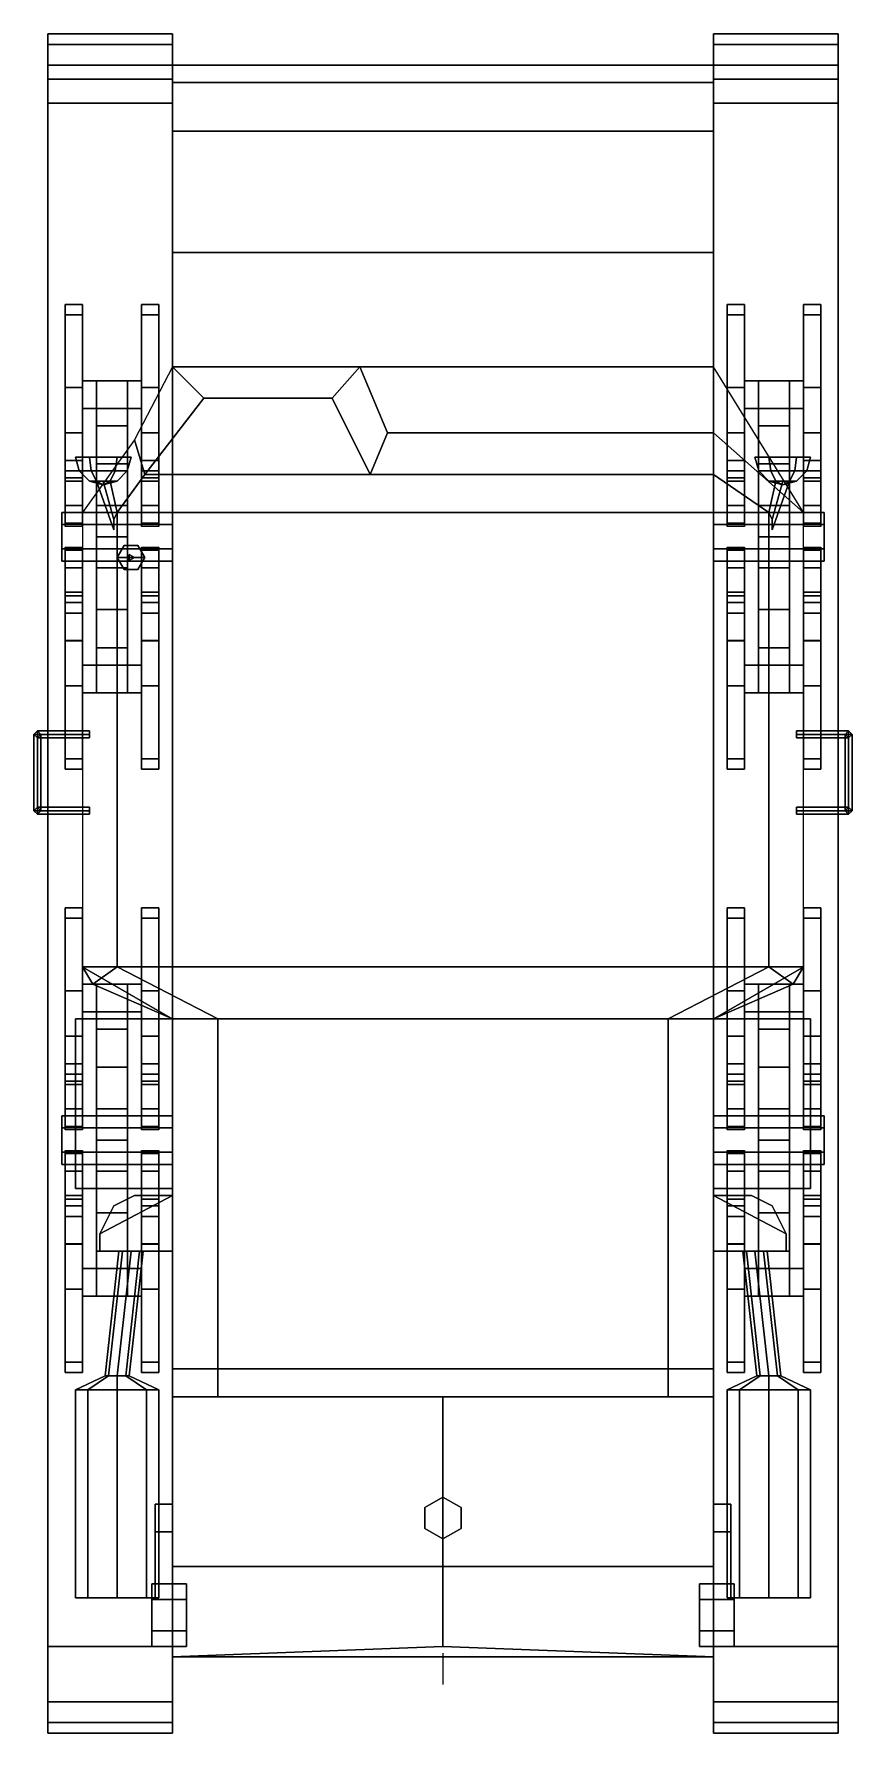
# Model space of a CAD drawing. Extents: x -1.18 to 1.18, y -2.7 to 2.2.
import ezdxf

# ---------------------------------------------------------------- set-up
doc = ezdxf.new("R2010")
doc.units = 0
doc.layers.get('0').update_dxf_attribs({"linetype": 'CONTINUOUS'})
doc.layers.add('BOGEY', color=5, linetype='CONTINUOUS')
doc.layers.add('MUDGUARDS', color=6, linetype='CONTINUOUS')

msp = doc.modelspace()

# ---------------------------------------------------------------- linework, layer by layer
at = {"extrusion": (-1, 0, 0)}
msp.add_line((0, -2.47, 0.89), (0, -2.56, 1.12), dxfattribs=at)
for points in [[(-0.78, 1.92, 0.46), (-0.78, -2.22, 0.46), (-0.78, -2.48, 1.17), (-0.78, 2.11, 0.73)], [(0.78, 2.11, 0.73), (0.78, 1.92, 0.46), (-0.78, 1.92, 0.46), (-0.78, 2.11, 0.73)], [(-0.78, 2.11, 0.73), (-0.78, 0.82, 1.1), (-0.78, 1.24, 1.13), (-0.78, 2.06, 0.98)], [(0.78, 2.06, 0.98), (0.78, 2.11, 0.73), (-0.78, 2.11, 0.73), (-0.78, 2.06, 0.98)], [(-0.78, 2.11, 0.73), (-0.78, -2.48, 1.17), (-0.78, -0.49, 1.02), (-0.78, 0.82, 1.1)], [(0.78, -2.48, 1.17), (0.78, -2.22, 0.46), (0.78, 1.92, 0.46), (0.78, 2.11, 0.73)], [(0.78, 1.24, 1.13), (0.78, 0.82, 1.1), (0.78, 2.11, 0.73), (0.78, 2.06, 0.98)], [(0.78, -0.49, 1.02), (0.78, -2.48, 1.17), (0.78, 2.11, 0.73), (0.78, 0.82, 1.1)], [(-0.78, 2.06, 0.98), (-0.78, 1.24, 1.13), (0.78, 1.24, 1.13), (0.78, 2.06, 0.98)], [(0.78, 1.92, 0.46), (0.78, 1.57, 0.36), (-0.78, 1.57, 0.36), (-0.78, 1.92, 0.46)], [(-0.78, 1.57, 0.36), (-0.78, -1.65, 0.36), (-0.78, -2.22, 0.46), (-0.78, 1.92, 0.46)], [(0.78, -2.22, 0.46), (0.78, -1.65, 0.36), (0.78, 1.57, 0.36), (0.78, 1.92, 0.46)], [(0.78, 1.57, 0.36), (0.78, -1.65, 0.36), (-0.78, -1.65, 0.36), (-0.78, 1.57, 0.36)], [(-0.78, 1.24, 1.13), (-0.89, 1.03, 1.11), (-0.86, 0.93, 1.57), (-0.69, 1.15, 1.54)], [(-0.32, 1.15, 1.54), (-0.24, 1.24, 1.13), (-0.78, 1.24, 1.13), (-0.69, 1.15, 1.54)], [(-0.21, 0.93, 1.57), (-0.16, 1.05, 1.24), (-0.24, 1.24, 1.13), (-0.32, 1.15, 1.54)], [(-0.24, 1.24, 1.13), (-0.16, 1.05, 1.24), (0.78, 1.05, 1.24), (0.78, 1.24, 1.13)], [(0.78, 1.05, 1.24), (1.04, 0.82, 1.1), (0.78, 1.24, 1.13)], [(-0.69, 1.15, 1.54), (-0.86, 0.93, 1.57), (-0.21, 0.93, 1.57), (-0.32, 1.15, 1.54)], [(-0.89, 1.03, 1.11), (-1.04, 0.82, 1.1), (-0.94, 0.82, 1.57), (-0.86, 0.93, 1.57)], [(-0.16, 1.05, 1.24), (-0.21, 0.93, 1.57), (0.78, 0.93, 1.57), (0.78, 1.05, 1.24)], [(0.78, 0.93, 1.57), (0.94, 0.82, 1.57), (1.04, 0.82, 1.1), (0.78, 1.05, 1.24)], [(-0.9, 0.98, 1.48), (-0.94, 0.98, 1.4107), (-1.02, 0.98, 1.4107), (-1.06, 0.98, 1.48)], [(-1.0493, 0.94, 1.48), (-1.06, 0.98, 1.48), (-1.02, 0.98, 1.4107), (-1.0146, 0.94, 1.42)], [(-0.94, 0.98, 1.5493), (-0.9, 0.98, 1.48), (-1.06, 0.98, 1.48), (-1.02, 0.98, 1.5493)], [(-1.0146, 0.94, 1.54), (-1.02, 0.98, 1.5493), (-1.06, 0.98, 1.48), (-1.0493, 0.94, 1.48)], [(-1.0146, 0.94, 1.42), (-1.02, 0.98, 1.4107), (-0.94, 0.98, 1.4107), (-0.9454, 0.94, 1.42)], [(-0.9454, 0.94, 1.54), (-0.94, 0.98, 1.5493), (-1.02, 0.98, 1.5493), (-1.0146, 0.94, 1.54)], [(-0.9454, 0.94, 1.42), (-0.94, 0.98, 1.4107), (-0.9, 0.98, 1.48), (-0.9107, 0.94, 1.48)], [(-0.9107, 0.94, 1.48), (-0.9, 0.98, 1.48), (-0.94, 0.98, 1.5493), (-0.9454, 0.94, 1.54)], [(0.9107, 0.94, 1.48), (0.9, 0.98, 1.48), (0.94, 0.98, 1.4107), (0.9454, 0.94, 1.42)], [(0.9454, 0.94, 1.54), (0.94, 0.98, 1.5493), (0.9, 0.98, 1.48), (0.9107, 0.94, 1.48)], [(1.02, 0.98, 1.5493), (1.06, 0.98, 1.48), (0.9, 0.98, 1.48), (0.94, 0.98, 1.5493)], [(1.06, 0.98, 1.48), (1.02, 0.98, 1.4107), (0.94, 0.98, 1.4107), (0.9, 0.98, 1.48)], [(0.9454, 0.94, 1.42), (0.94, 0.98, 1.4107), (1.02, 0.98, 1.4107), (1.0146, 0.94, 1.42)], [(1.0146, 0.94, 1.54), (1.02, 0.98, 1.5493), (0.94, 0.98, 1.5493), (0.9454, 0.94, 1.54)], [(1.0146, 0.94, 1.42), (1.02, 0.98, 1.4107), (1.06, 0.98, 1.48), (1.0493, 0.94, 1.48)], [(1.0493, 0.94, 1.48), (1.06, 0.98, 1.48), (1.02, 0.98, 1.5493), (1.0146, 0.94, 1.54)], [(-1, 0.9107, 1.5146), (-1.0146, 0.94, 1.54), (-1.0493, 0.94, 1.48), (-1.02, 0.9107, 1.48)], [(-1.02, 0.9107, 1.48), (-1.0493, 0.94, 1.48), (-1.0146, 0.94, 1.42), (-1, 0.9107, 1.4454)], [(-0.96, 0.9107, 1.5146), (-0.9454, 0.94, 1.54), (-1.0146, 0.94, 1.54), (-1, 0.9107, 1.5146)], [(-1, 0.9107, 1.4454), (-1.0146, 0.94, 1.42), (-0.9454, 0.94, 1.42), (-0.96, 0.9107, 1.4454)], [(-0.94, 0.9107, 1.48), (-0.9107, 0.94, 1.48), (-0.9454, 0.94, 1.54), (-0.96, 0.9107, 1.5146)], [(-0.96, 0.9107, 1.4454), (-0.9454, 0.94, 1.42), (-0.9107, 0.94, 1.48), (-0.94, 0.9107, 1.48)], [(0.94, 0.9107, 1.48), (0.9107, 0.94, 1.48), (0.9454, 0.94, 1.42), (0.96, 0.9107, 1.4454)], [(0.96, 0.9107, 1.5146), (0.9454, 0.94, 1.54), (0.9107, 0.94, 1.48), (0.94, 0.9107, 1.48)], [(0.96, 0.9107, 1.4454), (0.9454, 0.94, 1.42), (1.0146, 0.94, 1.42), (1, 0.9107, 1.4454)], [(1, 0.9107, 1.5146), (1.0146, 0.94, 1.54), (0.9454, 0.94, 1.54), (0.96, 0.9107, 1.5146)], [(1, 0.9107, 1.4454), (1.0146, 0.94, 1.42), (1.0493, 0.94, 1.48), (1.02, 0.9107, 1.48)], [(1.02, 0.9107, 1.48), (1.0493, 0.94, 1.48), (1.0146, 0.94, 1.54), (1, 0.9107, 1.5146)], [(-0.98, 0.9, 1.48), (-1, 0.9107, 1.5146), (-1.02, 0.9107, 1.48), (-0.98, 0.9, 1.48)], [(-0.98, 0.9, 1.48), (-1.02, 0.9107, 1.48), (-1, 0.9107, 1.4454), (-0.98, 0.9, 1.48)], [(-0.98, 0.9, 1.48), (-0.96, 0.9107, 1.5146), (-1, 0.9107, 1.5146), (-0.98, 0.9, 1.48)], [(-0.98, 0.9, 1.48), (-1, 0.9107, 1.4454), (-0.96, 0.9107, 1.4454), (-0.98, 0.9, 1.48)], [(-0.98, 0.91, 1.5), (-1, 0.91, 1.48), (-0.95, 0.77, 1.48), (-0.95, 0.8, 1.5)], [(-1, 0.91, 1.48), (-0.98, 0.91, 1.46), (-0.95, 0.8, 1.46), (-0.95, 0.77, 1.48)], [(-0.98, 0.9, 1.48), (-0.94, 0.9107, 1.48), (-0.96, 0.9107, 1.5146), (-0.98, 0.9, 1.48)], [(-0.98, 0.9, 1.48), (-0.96, 0.9107, 1.4454), (-0.94, 0.9107, 1.48), (-0.98, 0.9, 1.48)], [(-0.96, 0.91, 1.48), (-0.98, 0.91, 1.5), (-0.95, 0.8, 1.5), (-0.94, 0.82, 1.48)], [(-0.98, 0.91, 1.46), (-0.96, 0.91, 1.48), (-0.94, 0.82, 1.48), (-0.95, 0.8, 1.46)], [(-0.86, 0.93, 1.57), (-0.94, 0.82, 1.57), (0.94, 0.82, 1.57), (0.78, 0.93, 1.57)], [(0.98, 0.9, 1.48), (0.94, 0.9107, 1.48), (0.96, 0.9107, 1.4454), (0.98, 0.9, 1.48)], [(0.98, 0.9, 1.48), (0.96, 0.9107, 1.5146), (0.94, 0.9107, 1.48), (0.98, 0.9, 1.48)], [(0.98, 0.91, 1.5), (0.96, 0.91, 1.48), (0.94, 0.82, 1.48), (0.95, 0.8, 1.5)], [(0.96, 0.91, 1.48), (0.98, 0.91, 1.46), (0.95, 0.8, 1.46), (0.94, 0.82, 1.48)], [(1, 0.91, 1.48), (0.98, 0.91, 1.5), (0.95, 0.8, 1.5), (0.95, 0.77, 1.48)], [(0.98, 0.91, 1.46), (1, 0.91, 1.48), (0.95, 0.77, 1.48), (0.95, 0.8, 1.46)], [(0.98, 0.9, 1.48), (0.96, 0.9107, 1.4454), (1, 0.9107, 1.4454), (0.98, 0.9, 1.48)], [(0.98, 0.9, 1.48), (1, 0.9107, 1.5146), (0.96, 0.9107, 1.5146), (0.98, 0.9, 1.48)], [(0.98, 0.9, 1.48), (1, 0.9107, 1.4454), (1.02, 0.9107, 1.48), (0.98, 0.9, 1.48)], [(0.98, 0.9, 1.48), (1.02, 0.9107, 1.48), (1, 0.9107, 1.5146), (0.98, 0.9, 1.48)], [(-1.04, -0.49, 1.02), (-0.94, -0.49, 1.57), (-0.94, 0.82, 1.57), (-1.04, 0.82, 1.1)], [(-0.94, 0.82, 1.57), (-0.94, -0.49, 1.57), (0.94, -0.49, 1.57), (0.94, 0.82, 1.57)], [(0.94, 0.82, 1.57), (0.94, -0.49, 1.57), (1.04, -0.49, 1.02), (1.04, 0.82, 1.1)], [(-0.88, 0.7246, 1.72), (-0.92, 0.7246, 1.72), (-0.94, 0.69, 1.72), (-0.86, 0.69, 1.72)], [(-0.86, 0.69, 1.57), (-0.94, 0.69, 1.57), (-0.92, 0.7246, 1.57), (-0.88, 0.7246, 1.57)], [(-0.92, 0.7246, 1.57), (-0.94, 0.69, 1.57), (-0.94, 0.69, 1.72), (-0.92, 0.7246, 1.72)], [(-0.86, 0.69, 1.72), (-0.94, 0.69, 1.72), (-0.92, 0.6554, 1.72), (-0.88, 0.6554, 1.72)], [(-0.88, 0.6554, 1.57), (-0.92, 0.6554, 1.57), (-0.94, 0.69, 1.57), (-0.86, 0.69, 1.57)], [(-0.94, 0.69, 1.57), (-0.92, 0.6554, 1.57), (-0.92, 0.6554, 1.72), (-0.94, 0.69, 1.72)], [(-0.88, 0.7246, 1.57), (-0.92, 0.7246, 1.57), (-0.92, 0.7246, 1.72), (-0.88, 0.7246, 1.72)], [(-0.905, 0.6987, 1.72), (-0.905, 0.6813, 1.72), (-0.905, 0.6813, 4.76), (-0.905, 0.6987, 4.76)], [(-0.89, 0.69, 1.72), (-0.905, 0.6987, 1.72), (-0.905, 0.6987, 4.76), (-0.89, 0.69, 4.76)], [(-0.89, 0.69, 4.76), (-0.905, 0.6987, 4.76), (-0.905, 0.6813, 4.76), (-0.89, 0.69, 4.76)], [(-0.905, 0.6813, 1.72), (-0.89, 0.69, 1.72), (-0.89, 0.69, 4.76), (-0.905, 0.6813, 4.76)], [(-0.86, 0.69, 1.57), (-0.88, 0.7246, 1.57), (-0.88, 0.7246, 1.72), (-0.86, 0.69, 1.72)], [(-0.88, 0.6554, 1.57), (-0.86, 0.69, 1.57), (-0.86, 0.69, 1.72), (-0.88, 0.6554, 1.72)], [(-0.92, 0.6554, 1.57), (-0.88, 0.6554, 1.57), (-0.88, 0.6554, 1.72), (-0.92, 0.6554, 1.72)], [(-1.18, 0.18, 1.09), (-1.17, 0.19, 1.08), (-1.17, 0.19, 0.74), (-1.18, 0.18, 0.75)], [(-1.18, 0.18, 0.75), (-1.17, 0.19, 0.74), (-1.17, -0.05, 0.74), (-1.18, -0.04, 0.75)], [(-1.02, 0.18, 1.09), (-1.02, 0.19, 1.08), (-1.17, 0.19, 1.08), (-1.18, 0.18, 1.09)], [(-1.17, 0.17, 0.92), (-1.18, 0.18, 0.91), (-1.18, -0.04, 0.91), (-1.17, -0.03, 0.92)], [(-1.18, 0.18, 0.91), (-1.17, 0.17, 0.9), (-1.17, -0.03, 0.9), (-1.18, -0.04, 0.91)], [(-1.17, 0.17, 1.08), (-1.18, 0.18, 1.09), (-1.18, 0.18, 0.75), (-1.17, 0.17, 0.76)], [(-1.17, 0.17, 0.76), (-1.18, 0.18, 0.75), (-1.18, -0.04, 0.75), (-1.17, -0.03, 0.76)], [(-1.02, 0.17, 1.08), (-1.02, 0.18, 1.09), (-1.18, 0.18, 1.09), (-1.17, 0.17, 1.08)], [(-1.17, 0.19, 1.08), (-1.16, 0.18, 1.07), (-1.16, 0.18, 0.75), (-1.17, 0.19, 0.74)], [(-1.17, 0.19, 0.74), (-1.16, 0.18, 0.75), (-1.16, -0.04, 0.75), (-1.17, -0.05, 0.74)], [(-1.02, 0.19, 1.08), (-1.02, 0.18, 1.07), (-1.16, 0.18, 1.07), (-1.17, 0.19, 1.08)], [(-1.17, 0.17, 0.9), (-1.16, 0.18, 0.91), (-1.16, -0.04, 0.91), (-1.17, -0.03, 0.9)], [(-1.16, 0.18, 0.91), (-1.17, 0.17, 0.92), (-1.17, -0.03, 0.92), (-1.16, -0.04, 0.91)], [(-1.16, 0.18, 1.07), (-1.17, 0.17, 1.08), (-1.17, 0.17, 0.76), (-1.16, 0.18, 0.75)], [(-1.16, 0.18, 0.75), (-1.17, 0.17, 0.76), (-1.17, -0.03, 0.76), (-1.16, -0.04, 0.75)], [(-1.02, 0.18, 1.07), (-1.02, 0.17, 1.08), (-1.17, 0.17, 1.08), (-1.16, 0.18, 1.07)], [(1.02, 0.19, 1.08), (1.02, 0.18, 1.09), (1.18, 0.18, 1.09), (1.17, 0.19, 1.08)], [(1.02, 0.18, 1.07), (1.02, 0.19, 1.08), (1.17, 0.19, 1.08), (1.16, 0.18, 1.07)], [(1.02, 0.18, 1.09), (1.02, 0.17, 1.08), (1.17, 0.17, 1.08), (1.18, 0.18, 1.09)], [(1.02, 0.17, 1.08), (1.02, 0.18, 1.07), (1.16, 0.18, 1.07), (1.17, 0.17, 1.08)], [(1.16, 0.18, 1.07), (1.17, 0.19, 1.08), (1.17, 0.19, 0.74), (1.16, 0.18, 0.75)], [(1.17, -0.05, 0.74), (1.16, -0.04, 0.75), (1.16, 0.18, 0.75), (1.17, 0.19, 0.74)], [(1.17, 0.17, 1.08), (1.16, 0.18, 1.07), (1.16, 0.18, 0.75), (1.17, 0.17, 0.76)], [(1.16, -0.04, 0.91), (1.17, -0.03, 0.92), (1.17, 0.17, 0.92), (1.16, 0.18, 0.91)], [(1.16, -0.04, 0.75), (1.17, -0.03, 0.76), (1.17, 0.17, 0.76), (1.16, 0.18, 0.75)], [(1.17, -0.03, 0.9), (1.16, -0.04, 0.91), (1.16, 0.18, 0.91), (1.17, 0.17, 0.9)], [(1.17, 0.19, 1.08), (1.18, 0.18, 1.09), (1.18, 0.18, 0.75), (1.17, 0.19, 0.74)], [(1.18, -0.04, 0.75), (1.17, -0.05, 0.74), (1.17, 0.19, 0.74), (1.18, 0.18, 0.75)], [(1.18, 0.18, 1.09), (1.17, 0.17, 1.08), (1.17, 0.17, 0.76), (1.18, 0.18, 0.75)], [(1.17, -0.03, 0.92), (1.18, -0.04, 0.91), (1.18, 0.18, 0.91), (1.17, 0.17, 0.92)], [(1.17, -0.03, 0.76), (1.18, -0.04, 0.75), (1.18, 0.18, 0.75), (1.17, 0.17, 0.76)], [(1.18, -0.04, 0.91), (1.17, -0.03, 0.9), (1.17, 0.17, 0.9), (1.18, 0.18, 0.91)], [(-1.18, -0.04, 1.09), (-1.17, -0.03, 1.08), (-1.17, -0.03, 0.76), (-1.18, -0.04, 0.75)], [(-1.02, -0.04, 1.09), (-1.02, -0.03, 1.08), (-1.17, -0.03, 1.08), (-1.18, -0.04, 1.09)], [(-1.17, -0.05, 1.08), (-1.18, -0.04, 1.09), (-1.18, -0.04, 0.75), (-1.17, -0.05, 0.74)], [(-1.02, -0.05, 1.08), (-1.02, -0.04, 1.09), (-1.18, -0.04, 1.09), (-1.17, -0.05, 1.08)], [(-1.17, -0.03, 1.08), (-1.16, -0.04, 1.07), (-1.16, -0.04, 0.75), (-1.17, -0.03, 0.76)], [(-1.02, -0.03, 1.08), (-1.02, -0.04, 1.07), (-1.16, -0.04, 1.07), (-1.17, -0.03, 1.08)], [(-1.16, -0.04, 1.07), (-1.17, -0.05, 1.08), (-1.17, -0.05, 0.74), (-1.16, -0.04, 0.75)], [(-1.02, -0.04, 1.07), (-1.02, -0.05, 1.08), (-1.17, -0.05, 1.08), (-1.16, -0.04, 1.07)], [(1.02, -0.03, 1.08), (1.02, -0.04, 1.09), (1.18, -0.04, 1.09), (1.17, -0.03, 1.08)], [(1.02, -0.04, 1.07), (1.02, -0.03, 1.08), (1.17, -0.03, 1.08), (1.16, -0.04, 1.07)], [(1.02, -0.04, 1.09), (1.02, -0.05, 1.08), (1.17, -0.05, 1.08), (1.18, -0.04, 1.09)], [(1.02, -0.05, 1.08), (1.02, -0.04, 1.07), (1.16, -0.04, 1.07), (1.17, -0.05, 1.08)], [(1.16, -0.04, 1.07), (1.17, -0.03, 1.08), (1.17, -0.03, 0.76), (1.16, -0.04, 0.75)], [(1.17, -0.05, 1.08), (1.16, -0.04, 1.07), (1.16, -0.04, 0.75), (1.17, -0.05, 0.74)], [(1.17, -0.03, 1.08), (1.18, -0.04, 1.09), (1.18, -0.04, 0.75), (1.17, -0.03, 0.76)], [(1.18, -0.04, 1.09), (1.17, -0.05, 1.08), (1.17, -0.05, 0.74), (1.18, -0.04, 0.75)], [(-1.01, -0.54, 1.4), (-1.01, -0.54, 1.4), (-0.94, -0.49, 1.57), (-1.04, -0.49, 1.02)], [(-0.78, -0.64, 1.17), (-0.78, -0.64, 1.4), (-1.01, -0.54, 1.4), (-1.04, -0.49, 1.02)], [(-0.78, -0.64, 1.4), (-0.65, -0.64, 1.57), (-0.94, -0.49, 1.57), (-1.01, -0.54, 1.4)], [(-0.94, -0.49, 1.57), (-0.65, -0.64, 1.57), (0.65, -0.64, 1.57), (0.94, -0.49, 1.57)], [(-0.78, -2.48, 1.17), (-0.78, -2.48, 1.17), (-0.78, -0.64, 1.17), (-0.78, -0.49, 1.02)], [(0.94, -0.49, 1.57), (0.65, -0.64, 1.57), (0.78, -0.64, 1.4), (1.01, -0.54, 1.4)], [(0.78, -0.64, 1.17), (0.78, -2.48, 1.17), (0.78, -2.48, 1.17), (0.78, -0.49, 1.02)], [(1.01, -0.54, 1.4), (0.78, -0.64, 1.4), (0.78, -0.64, 1.17), (1.04, -0.49, 1.02)], [(0.94, -0.49, 1.57), (1.01, -0.54, 1.4), (1.01, -0.54, 1.4), (1.04, -0.49, 1.02)], [(-0.78, -0.64, 1.17), (-0.78, -0.64, 0.99), (-1.06, -0.64, 0.99), (-1.06, -0.64, 1.17)], [(-1.06, -0.64, 0.99), (-1.06, -1.13, 0.96), (-1.06, -1.13, 1.17), (-1.06, -0.64, 1.17)], [(-1.06, -0.64, 1.17), (-1.06, -1.13, 1.17), (-0.78, -1.13, 1.17), (-0.78, -0.64, 1.17)], [(-0.78, -1.73, 1.17), (-0.65, -1.73, 1.4), (-0.65, -0.64, 1.4), (-0.78, -0.64, 1.17)], [(0.78, -0.64, 1.4), (0.65, -0.64, 1.57), (-0.65, -0.64, 1.57), (-0.78, -0.64, 1.4)], [(-0.78, -0.64, 1.17), (-0.65, -0.64, 1.4), (-0.78, -0.64, 1.4), (-0.78, -0.64, 1.17)], [(-0.65, -0.64, 1.4), (-0.65, -1.73, 1.4), (0.65, -1.73, 1.4), (0.65, -0.64, 1.4)], [(0.65, -0.64, 1.4), (0.65, -1.73, 1.4), (0.78, -1.73, 1.17), (0.78, -0.64, 1.17)], [(0.78, -0.64, 1.17), (0.78, -0.64, 1.4), (0.65, -0.64, 1.4), (0.78, -0.64, 1.17)], [(0.78, -0.64, 1.17), (0.78, -1.13, 1.17), (1.06, -1.13, 1.17), (1.06, -0.64, 1.17)], [(1.06, -0.64, 1.17), (1.06, -0.64, 0.99), (0.78, -0.64, 0.99), (0.78, -0.64, 1.17)], [(1.06, -1.13, 1.17), (1.06, -1.13, 0.96), (1.06, -0.64, 0.99), (1.06, -0.64, 1.17)], [(-1.06, -1.13, 1.17), (-1.06, -1.13, 0.96), (-0.78, -1.13, 0.96), (-0.78, -1.13, 1.17)], [(-0.99, -1.31, 1.13), (-0.78, -1.31, 1.13), (-0.78, -1.15, 1.13), (-0.99, -1.26, 1.13)], [(-0.78, -1.15, 0.99), (-0.78, -1.31, 0.99), (-0.99, -1.31, 0.99), (-0.99, -1.26, 0.99)], [(-0.89, -1.15, 0.99), (-0.78, -1.15, 0.99), (-0.99, -1.26, 0.99), (-0.95, -1.18, 0.99)], [(-0.99, -1.26, 1.13), (-0.78, -1.15, 1.13), (-0.89, -1.15, 1.13), (-0.95, -1.18, 1.13)], [(-0.95, -1.18, 1.13), (-0.89, -1.15, 1.13), (-0.89, -1.15, 0.99), (-0.95, -1.18, 0.99)], [(-0.89, -1.15, 1.13), (-0.78, -1.15, 1.13), (-0.78, -1.15, 0.99), (-0.89, -1.15, 0.99)], [(0.78, -1.13, 1.17), (0.78, -1.13, 0.96), (1.06, -1.13, 0.96), (1.06, -1.13, 1.17)], [(0.89, -1.15, 0.99), (0.78, -1.15, 0.99), (0.78, -1.15, 1.13), (0.89, -1.15, 1.13)], [(0.78, -1.15, 1.13), (0.78, -1.31, 1.13), (0.99, -1.31, 1.13), (0.99, -1.26, 1.13)], [(0.89, -1.15, 1.13), (0.78, -1.15, 1.13), (0.99, -1.26, 1.13), (0.95, -1.18, 1.13)], [(0.99, -1.31, 0.99), (0.78, -1.31, 0.99), (0.78, -1.15, 0.99), (0.99, -1.26, 0.99)], [(0.99, -1.26, 0.99), (0.78, -1.15, 0.99), (0.89, -1.15, 0.99), (0.95, -1.18, 0.99)], [(0.95, -1.18, 0.99), (0.89, -1.15, 0.99), (0.89, -1.15, 1.13), (0.95, -1.18, 1.13)], [(-0.95, -1.18, 0.99), (-0.99, -1.26, 0.99), (-0.99, -1.26, 1.13), (-0.95, -1.18, 1.13)], [(0.95, -1.18, 1.13), (0.99, -1.26, 1.13), (0.99, -1.26, 0.99), (0.95, -1.18, 0.99)], [(-0.99, -1.26, 0.99), (-0.99, -1.31, 0.99), (-0.99, -1.31, 1.13), (-0.99, -1.26, 1.13)], [(0.99, -1.26, 1.13), (0.99, -1.31, 1.13), (0.99, -1.31, 0.99), (0.99, -1.26, 0.99)], [(-0.99, -1.31, 0.99), (-0.78, -1.31, 0.99), (-0.78, -1.31, 1.13), (-0.99, -1.31, 1.13)], [(-0.9247, -1.31, 1.0647), (-0.935, -1.31, 1.04), (-0.975, -1.67, 1.04), (-0.9647, -1.67, 1.0647)], [(-0.935, -1.31, 1.04), (-0.9247, -1.31, 1.0153), (-0.9647, -1.67, 1.0153), (-0.975, -1.67, 1.04)], [(-0.9, -1.31, 1.075), (-0.9247, -1.31, 1.0647), (-0.9647, -1.67, 1.0647), (-0.94, -1.67, 1.075)], [(-0.9247, -1.31, 1.0153), (-0.9, -1.31, 1.005), (-0.94, -1.67, 1.005), (-0.9647, -1.67, 1.0153)], [(-0.8753, -1.31, 1.0647), (-0.9, -1.31, 1.075), (-0.94, -1.67, 1.075), (-0.9153, -1.67, 1.0647)], [(-0.9, -1.31, 1.005), (-0.8753, -1.31, 1.0153), (-0.9153, -1.67, 1.0153), (-0.94, -1.67, 1.005)], [(-0.865, -1.31, 1.04), (-0.8753, -1.31, 1.0647), (-0.9153, -1.67, 1.0647), (-0.905, -1.67, 1.04)], [(-0.8753, -1.31, 1.0153), (-0.865, -1.31, 1.04), (-0.905, -1.67, 1.04), (-0.9153, -1.67, 1.0153)], [(0.99, -1.31, 1.13), (0.78, -1.31, 1.13), (0.78, -1.31, 0.99), (0.99, -1.31, 0.99)], [(0.865, -1.31, 1.04), (0.8753, -1.31, 1.0153), (0.9153, -1.67, 1.0153), (0.905, -1.67, 1.04)], [(0.8753, -1.31, 1.0647), (0.865, -1.31, 1.04), (0.905, -1.67, 1.04), (0.9153, -1.67, 1.0647)], [(0.8753, -1.31, 1.0153), (0.9, -1.31, 1.005), (0.94, -1.67, 1.005), (0.9153, -1.67, 1.0153)], [(0.9, -1.31, 1.075), (0.8753, -1.31, 1.0647), (0.9153, -1.67, 1.0647), (0.94, -1.67, 1.075)], [(0.9, -1.31, 1.005), (0.9247, -1.31, 1.0153), (0.9647, -1.67, 1.0153), (0.94, -1.67, 1.005)], [(0.9247, -1.31, 1.0647), (0.9, -1.31, 1.075), (0.94, -1.67, 1.075), (0.9647, -1.67, 1.0647)], [(0.9247, -1.31, 1.0153), (0.935, -1.31, 1.04), (0.975, -1.67, 1.04), (0.9647, -1.67, 1.0153)], [(0.935, -1.31, 1.04), (0.9247, -1.31, 1.0647), (0.9647, -1.67, 1.0647), (0.975, -1.67, 1.04)], [(-0.78, -2.22, 0.46), (-0.78, -1.65, 0.36), (0.78, -1.65, 0.36), (0.78, -2.22, 0.46)], [(-1.0249, -1.71, 0.9551), (-1.06, -1.71, 1.04), (-0.975, -1.67, 1.04), (-0.9647, -1.67, 1.0153)], [(-1.06, -1.71, 1.04), (-1.0249, -1.71, 1.1249), (-0.9647, -1.67, 1.0647), (-0.975, -1.67, 1.04)], [(-1.0249, -1.71, 1.1249), (-1.06, -1.71, 1.04), (-1.06, -2.31, 1.04), (-1.0249, -2.31, 1.1249)], [(-1.06, -1.71, 1.04), (-1.0249, -1.71, 0.9551), (-1.0249, -2.31, 0.9551), (-1.06, -2.31, 1.04)], [(-0.94, -1.71, 0.92), (-1.0249, -1.71, 0.9551), (-0.9647, -1.67, 1.0153), (-0.94, -1.67, 1.005)], [(-1.0249, -1.71, 1.1249), (-0.94, -1.71, 1.16), (-0.94, -1.67, 1.075), (-0.9647, -1.67, 1.0647)], [(-0.94, -1.71, 1.16), (-1.0249, -1.71, 1.1249), (-1.0249, -2.31, 1.1249), (-0.94, -2.31, 1.16)], [(-1.0249, -1.71, 0.9551), (-0.94, -1.71, 0.92), (-0.94, -2.31, 0.92), (-1.0249, -2.31, 0.9551)], [(-0.8551, -1.71, 0.9551), (-0.94, -1.71, 0.92), (-0.94, -1.67, 1.005), (-0.9153, -1.67, 1.0153)], [(-0.94, -1.71, 1.16), (-0.8551, -1.71, 1.1249), (-0.9153, -1.67, 1.0647), (-0.94, -1.67, 1.075)], [(-0.8551, -1.71, 1.1249), (-0.94, -1.71, 1.16), (-0.94, -2.31, 1.16), (-0.8551, -2.31, 1.1249)], [(-0.94, -1.71, 0.92), (-0.8551, -1.71, 0.9551), (-0.8551, -2.31, 0.9551), (-0.94, -2.31, 0.92)], [(-0.82, -1.71, 1.04), (-0.8551, -1.71, 0.9551), (-0.9153, -1.67, 1.0153), (-0.905, -1.67, 1.04)], [(-0.8551, -1.71, 1.1249), (-0.82, -1.71, 1.04), (-0.905, -1.67, 1.04), (-0.9153, -1.67, 1.0647)], [(-0.82, -1.71, 1.04), (-0.8551, -1.71, 1.1249), (-0.8551, -2.31, 1.1249), (-0.82, -2.31, 1.04)], [(-0.8551, -1.71, 0.9551), (-0.82, -1.71, 1.04), (-0.82, -2.31, 1.04), (-0.8551, -2.31, 0.9551)], [(0.8551, -1.71, 0.9551), (0.82, -1.71, 1.04), (0.905, -1.67, 1.04), (0.9153, -1.67, 1.0153)], [(0.82, -1.71, 1.04), (0.8551, -1.71, 1.1249), (0.9153, -1.67, 1.0647), (0.905, -1.67, 1.04)], [(0.8551, -1.71, 1.1249), (0.82, -1.71, 1.04), (0.82, -2.31, 1.04), (0.8551, -2.31, 1.1249)], [(0.82, -1.71, 1.04), (0.8551, -1.71, 0.9551), (0.8551, -2.31, 0.9551), (0.82, -2.31, 1.04)], [(0.94, -1.71, 0.92), (0.8551, -1.71, 0.9551), (0.9153, -1.67, 1.0153), (0.94, -1.67, 1.005)], [(0.8551, -1.71, 1.1249), (0.94, -1.71, 1.16), (0.94, -1.67, 1.075), (0.9153, -1.67, 1.0647)], [(0.94, -1.71, 1.16), (0.8551, -1.71, 1.1249), (0.8551, -2.31, 1.1249), (0.94, -2.31, 1.16)], [(0.8551, -1.71, 0.9551), (0.94, -1.71, 0.92), (0.94, -2.31, 0.92), (0.8551, -2.31, 0.9551)], [(1.0249, -1.71, 0.9551), (0.94, -1.71, 0.92), (0.94, -1.67, 1.005), (0.9647, -1.67, 1.0153)], [(0.94, -1.71, 1.16), (1.0249, -1.71, 1.1249), (0.9647, -1.67, 1.0647), (0.94, -1.67, 1.075)], [(1.0249, -1.71, 1.1249), (0.94, -1.71, 1.16), (0.94, -2.31, 1.16), (1.0249, -2.31, 1.1249)], [(0.94, -1.71, 0.92), (1.0249, -1.71, 0.9551), (1.0249, -2.31, 0.9551), (0.94, -2.31, 0.92)], [(1.06, -1.71, 1.04), (1.0249, -1.71, 0.9551), (0.9647, -1.67, 1.0153), (0.975, -1.67, 1.04)], [(1.0249, -1.71, 1.1249), (1.06, -1.71, 1.04), (0.975, -1.67, 1.04), (0.9647, -1.67, 1.0647)], [(1.06, -1.71, 1.04), (1.0249, -1.71, 1.1249), (1.0249, -2.31, 1.1249), (1.06, -2.31, 1.04)], [(1.0249, -1.71, 0.9551), (1.06, -1.71, 1.04), (1.06, -2.31, 1.04), (1.0249, -2.31, 0.9551)], [(-0.78, -1.73, 1.17), (-0.78, -2.48, 1.17), (0, -2.45, 1.26), (0, -1.73, 1.27)], [(0.78, -1.73, 1.17), (0.65, -1.73, 1.4), (-0.65, -1.73, 1.4), (-0.78, -1.73, 1.17)], [(0, -1.73, 1.27), (0, -2.45, 1.26), (0.78, -2.48, 1.17), (0.78, -1.73, 1.17)], [(-0.83, -2.04, 0.58), (-0.83, -2.27, 0.52), (-0.83, -2.315, 0.5979), (-0.83, -2.12, 0.69)], [(-0.78, -2.12, 0.69), (-0.78, -2.04, 0.58), (-0.83, -2.04, 0.58), (-0.83, -2.12, 0.69)], [(-0.78, -2.04, 0.58), (-0.78, -2.27, 0.52), (-0.83, -2.27, 0.52), (-0.83, -2.04, 0.58)], [(-0.78, -2.315, 0.5979), (-0.78, -2.27, 0.52), (-0.78, -2.04, 0.58), (-0.78, -2.12, 0.69)], [(0, -2.02, 1.266), (-0.052, -2.05, 1.25), (-0.052, -2.05, 1.29), (0, -2.02, 1.29)], [(-0.052, -2.05, 1.29), (-0.052, -2.11, 1.29), (0, -2.14, 1.29), (0, -2.02, 1.29)], [(-0.052, -2.05, 1.25), (-0.052, -2.11, 1.25), (-0.052, -2.11, 1.29), (-0.052, -2.05, 1.29)], [(0.052, -2.05, 1.25), (0, -2.02, 1.266), (0, -2.02, 1.29), (0.052, -2.05, 1.29)], [(0, -2.02, 1.29), (0, -2.14, 1.29), (0.052, -2.11, 1.29), (0.052, -2.05, 1.29)], [(0.052, -2.11, 1.25), (0.052, -2.05, 1.25), (0.052, -2.05, 1.29), (0.052, -2.11, 1.29)], [(0.83, -2.12, 0.69), (0.83, -2.04, 0.58), (0.78, -2.04, 0.58), (0.78, -2.12, 0.69)], [(0.78, -2.04, 0.58), (0.78, -2.27, 0.52), (0.78, -2.315, 0.5979), (0.78, -2.12, 0.69)], [(0.83, -2.04, 0.58), (0.83, -2.27, 0.52), (0.78, -2.27, 0.52), (0.78, -2.04, 0.58)], [(0.83, -2.315, 0.5979), (0.83, -2.27, 0.52), (0.83, -2.04, 0.58), (0.83, -2.12, 0.69)], [(-0.83, -2.12, 0.69), (-0.83, -2.315, 0.5979), (-0.78, -2.315, 0.5979), (-0.78, -2.12, 0.69)], [(-0.052, -2.11, 1.25), (0, -2.14, 1.2643), (0, -2.14, 1.29), (-0.052, -2.11, 1.29)], [(0, -2.14, 1.2643), (0.052, -2.11, 1.25), (0.052, -2.11, 1.29), (0, -2.14, 1.29)], [(0.78, -2.12, 0.69), (0.78, -2.315, 0.5979), (0.83, -2.315, 0.5979), (0.83, -2.12, 0.69)], [(-0.78, -2.48, 1.17), (-0.78, -2.22, 0.46), (0.78, -2.22, 0.46), (0.78, -2.48, 1.17)], [(-0.74, -2.315, 0.5979), (-0.74, -2.27, 0.52), (-0.84, -2.27, 0.52), (-0.84, -2.315, 0.5979)], [(-0.74, -2.27, 0.52), (-0.74, -2.315, 0.4421), (-0.84, -2.315, 0.4421), (-0.84, -2.27, 0.52)], [(-0.83, -2.315, 0.5979), (-0.83, -2.27, 0.52), (-0.78, -2.27, 0.52), (-0.78, -2.315, 0.5979)], [(-0.74, -2.315, 0.4421), (-0.74, -2.27, 0.52), (-0.74, -2.315, 0.5979), (-0.74, -2.405, 0.4421)], [(0.74, -2.315, 0.4421), (0.74, -2.405, 0.5979), (0.74, -2.315, 0.5979), (0.74, -2.27, 0.52)], [(0.74, -2.27, 0.52), (0.74, -2.315, 0.5979), (0.84, -2.315, 0.5979), (0.84, -2.27, 0.52)], [(0.74, -2.315, 0.4421), (0.74, -2.27, 0.52), (0.84, -2.27, 0.52), (0.84, -2.315, 0.4421)], [(0.78, -2.315, 0.5979), (0.78, -2.27, 0.52), (0.83, -2.27, 0.52), (0.83, -2.315, 0.5979)], [(-0.94, -2.31, 1.16), (-1.0249, -2.31, 1.1249), (-1.06, -2.31, 1.04), (-0.8551, -2.31, 1.1249)], [(-0.8551, -2.31, 1.1249), (-1.06, -2.31, 1.04), (-1.0249, -2.31, 0.9551), (-0.82, -2.31, 1.04)], [(-0.82, -2.31, 1.04), (-1.0249, -2.31, 0.9551), (-0.94, -2.31, 0.92), (-0.8551, -2.31, 0.9551)], [(-0.74, -2.405, 0.5979), (-0.74, -2.315, 0.5979), (-0.84, -2.315, 0.5979), (-0.84, -2.405, 0.5979)], [(-0.74, -2.315, 0.4421), (-0.74, -2.405, 0.4421), (-0.84, -2.405, 0.4421), (-0.84, -2.315, 0.4421)], [(-0.74, -2.405, 0.4421), (-0.74, -2.315, 0.5979), (-0.74, -2.405, 0.5979), (-0.74, -2.45, 0.52)], [(0.74, -2.405, 0.4421), (0.74, -2.45, 0.52), (0.74, -2.405, 0.5979), (0.74, -2.315, 0.4421)], [(0.74, -2.405, 0.4421), (0.74, -2.315, 0.4421), (0.84, -2.315, 0.4421), (0.84, -2.405, 0.4421)], [(0.74, -2.315, 0.5979), (0.74, -2.405, 0.5979), (0.84, -2.405, 0.5979), (0.84, -2.315, 0.5979)], [(1.0249, -2.31, 1.1249), (0.82, -2.31, 1.04), (0.8551, -2.31, 0.9551), (1.06, -2.31, 1.04)], [(0.94, -2.31, 1.16), (0.8551, -2.31, 1.1249), (0.82, -2.31, 1.04), (1.0249, -2.31, 1.1249)], [(1.06, -2.31, 1.04), (0.8551, -2.31, 0.9551), (0.94, -2.31, 0.92), (1.0249, -2.31, 0.9551)], [(-0.74, -2.45, 0.52), (-0.74, -2.405, 0.5979), (-0.84, -2.405, 0.5979), (-0.84, -2.45, 0.52)], [(-0.74, -2.405, 0.4421), (-0.74, -2.45, 0.52), (-0.84, -2.45, 0.52), (-0.84, -2.405, 0.4421)], [(0, -2.45, 1.26), (-0.78, -2.48, 1.17), (0.78, -2.48, 1.17), (0, -2.45, 1.26)], [(0.74, -2.405, 0.5979), (0.74, -2.45, 0.52), (0.84, -2.45, 0.52), (0.84, -2.405, 0.5979)], [(0.74, -2.45, 0.52), (0.74, -2.405, 0.4421), (0.84, -2.405, 0.4421), (0.84, -2.45, 0.52)]]:
    msp.add_3dface(points)
at = {"layer": 'BOGEY'}
for points in [[(-1.09, 1.42, 0.2), (-1.09, 1.39, 0.18), (-1.09, 1.39, 0.27), (-1.09, 1.42, 0.25)], [(-1.09, 1.42, 0.25), (-1.09, 1.39, 0.27), (-1.04, 1.39, 0.27), (-1.04, 1.42, 0.25)], [(-1.04, 1.42, 0.25), (-1.04, 1.42, 0.2), (-1.09, 1.42, 0.2), (-1.09, 1.42, 0.25)], [(-1.04, 1.42, 0.2), (-1.04, 1.39, 0.18), (-1.09, 1.39, 0.18), (-1.09, 1.42, 0.2)], [(-1.09, 1.39, 0.18), (-1.09, 0.94, 0.18), (-1.09, 0.94, 0.27), (-1.09, 1.39, 0.27)], [(-1.04, 1.39, 0.18), (-1.04, 0.94, 0.18), (-1.09, 0.94, 0.18), (-1.09, 1.39, 0.18)], [(-1.09, 1.39, 0.27), (-1.09, 0.94, 0.27), (-1.09, 1.14, 0.36), (-1.09, 1.18, 0.36)], [(-1.04, 1.18, 0.36), (-1.04, 1.39, 0.27), (-1.09, 1.39, 0.27), (-1.09, 1.18, 0.36)], [(-1.04, 1.39, 0.27), (-1.04, 1.39, 0.18), (-1.04, 1.42, 0.2), (-1.04, 1.42, 0.25)], [(-1.04, 0.94, 0.27), (-1.04, 0.94, 0.18), (-1.04, 1.39, 0.18), (-1.04, 1.39, 0.27)], [(-1.04, 1.14, 0.36), (-1.04, 0.94, 0.27), (-1.04, 1.39, 0.27), (-1.04, 1.18, 0.36)], [(-0.82, 1.42, 0.25), (-0.82, 1.42, 0.2), (-0.87, 1.42, 0.2), (-0.87, 1.42, 0.25)], [(-0.87, 1.42, 0.2), (-0.87, 1.39, 0.18), (-0.87, 1.39, 0.27), (-0.87, 1.42, 0.25)], [(-0.82, 1.42, 0.2), (-0.82, 1.39, 0.18), (-0.87, 1.39, 0.18), (-0.87, 1.42, 0.2)], [(-0.87, 1.42, 0.25), (-0.87, 1.39, 0.27), (-0.82, 1.39, 0.27), (-0.82, 1.42, 0.25)], [(-0.87, 1.39, 0.18), (-0.87, 0.94, 0.18), (-0.87, 0.94, 0.27), (-0.87, 1.39, 0.27)], [(-0.82, 1.39, 0.18), (-0.82, 0.94, 0.18), (-0.87, 0.94, 0.18), (-0.87, 1.39, 0.18)], [(-0.82, 1.18, 0.36), (-0.82, 1.39, 0.27), (-0.87, 1.39, 0.27), (-0.87, 1.18, 0.36)], [(-0.87, 1.39, 0.27), (-0.87, 0.94, 0.27), (-0.87, 1.14, 0.36), (-0.87, 1.18, 0.36)], [(-0.82, 1.39, 0.27), (-0.82, 1.39, 0.18), (-0.82, 1.42, 0.2), (-0.82, 1.42, 0.25)], [(-0.82, 0.94, 0.27), (-0.82, 0.94, 0.18), (-0.82, 1.39, 0.18), (-0.82, 1.39, 0.27)], [(-0.82, 1.14, 0.36), (-0.82, 0.94, 0.27), (-0.82, 1.39, 0.27), (-0.82, 1.18, 0.36)], [(0.82, 1.42, 0.2), (0.82, 1.39, 0.18), (0.82, 1.39, 0.27), (0.82, 1.42, 0.25)], [(0.87, 1.42, 0.25), (0.87, 1.42, 0.2), (0.82, 1.42, 0.2), (0.82, 1.42, 0.25)], [(0.87, 1.42, 0.2), (0.87, 1.39, 0.18), (0.82, 1.39, 0.18), (0.82, 1.42, 0.2)], [(0.82, 1.42, 0.25), (0.82, 1.39, 0.27), (0.87, 1.39, 0.27), (0.87, 1.42, 0.25)], [(0.82, 1.39, 0.18), (0.82, 0.94, 0.18), (0.82, 0.94, 0.27), (0.82, 1.39, 0.27)], [(0.87, 1.39, 0.18), (0.87, 0.94, 0.18), (0.82, 0.94, 0.18), (0.82, 1.39, 0.18)], [(0.87, 1.18, 0.36), (0.87, 1.39, 0.27), (0.82, 1.39, 0.27), (0.82, 1.18, 0.36)], [(0.82, 1.39, 0.27), (0.82, 0.94, 0.27), (0.82, 1.14, 0.36), (0.82, 1.18, 0.36)], [(0.87, 1.39, 0.27), (0.87, 1.39, 0.18), (0.87, 1.42, 0.2), (0.87, 1.42, 0.25)], [(0.87, 0.94, 0.27), (0.87, 0.94, 0.18), (0.87, 1.39, 0.18), (0.87, 1.39, 0.27)], [(0.87, 1.14, 0.36), (0.87, 0.94, 0.27), (0.87, 1.39, 0.27), (0.87, 1.18, 0.36)], [(1.09, 1.42, 0.25), (1.09, 1.42, 0.2), (1.04, 1.42, 0.2), (1.04, 1.42, 0.25)], [(1.04, 1.42, 0.2), (1.04, 1.39, 0.18), (1.04, 1.39, 0.27), (1.04, 1.42, 0.25)], [(1.09, 1.42, 0.2), (1.09, 1.39, 0.18), (1.04, 1.39, 0.18), (1.04, 1.42, 0.2)], [(1.04, 1.42, 0.25), (1.04, 1.39, 0.27), (1.09, 1.39, 0.27), (1.09, 1.42, 0.25)], [(1.04, 1.39, 0.18), (1.04, 0.94, 0.18), (1.04, 0.94, 0.27), (1.04, 1.39, 0.27)], [(1.09, 1.39, 0.18), (1.09, 0.94, 0.18), (1.04, 0.94, 0.18), (1.04, 1.39, 0.18)], [(1.04, 1.39, 0.27), (1.04, 0.94, 0.27), (1.04, 1.14, 0.36), (1.04, 1.18, 0.36)], [(1.09, 1.18, 0.36), (1.09, 1.39, 0.27), (1.04, 1.39, 0.27), (1.04, 1.18, 0.36)], [(1.09, 1.39, 0.27), (1.09, 1.39, 0.18), (1.09, 1.42, 0.2), (1.09, 1.42, 0.25)], [(1.09, 0.94, 0.27), (1.09, 0.94, 0.18), (1.09, 1.39, 0.18), (1.09, 1.39, 0.27)], [(1.09, 1.14, 0.36), (1.09, 0.94, 0.27), (1.09, 1.39, 0.27), (1.09, 1.18, 0.36)], [(-1.09, 1.0495, 0.3193), (-1.09, 0.97, 0.39), (-1.09, 1.05, 0.45), (-1.09, 1.18, 0.36)], [(-1.09, 1.18, 0.36), (-1.09, 1.05, 0.45), (-1.04, 1.05, 0.45), (-1.04, 1.18, 0.36)], [(-1.04, 1.2, 0.29), (-1.04, 1.12, 0.29), (-1.04, 1.12, 0.52), (-1.04, 1.2, 0.52)], [(-0.87, 1.2, 0.29), (-0.87, 1.12, 0.29), (-1.04, 1.12, 0.29), (-1.04, 1.2, 0.29)], [(-0.87, 1.2, 0.52), (-0.87, 1.2, 0.29), (-1.04, 1.2, 0.29), (-1.04, 1.2, 0.52)], [(-1.04, 1.2, 0.52), (-1.04, 1.12, 0.52), (-0.87, 1.12, 0.52), (-0.87, 1.2, 0.52)], [(-1.04, 1.05, 0.45), (-1.04, 0.97, 0.39), (-1.04, 1.0495, 0.3193), (-1.04, 1.18, 0.36)], [(-1, 1.2, 0.52), (-1, 0.3, 0.52), (-1, 0.43, 0.61), (-1, 1.07, 0.61)], [(-0.91, 1.07, 0.61), (-0.91, 1.2, 0.52), (-1, 1.2, 0.52), (-1, 1.07, 0.61)], [(-0.91, 0.43, 0.61), (-0.91, 0.3, 0.52), (-0.91, 1.2, 0.52), (-0.91, 1.07, 0.61)], [(-0.87, 1.12, 0.52), (-0.87, 1.12, 0.29), (-0.87, 1.2, 0.29), (-0.87, 1.2, 0.52)], [(-0.87, 1.0495, 0.3193), (-0.87, 0.97, 0.39), (-0.87, 1.05, 0.45), (-0.87, 1.18, 0.36)], [(-0.87, 1.18, 0.36), (-0.87, 1.05, 0.45), (-0.82, 1.05, 0.45), (-0.82, 1.18, 0.36)], [(-0.82, 1.05, 0.45), (-0.82, 0.97, 0.39), (-0.82, 1.0495, 0.3193), (-0.82, 1.18, 0.36)], [(0.82, 1.18, 0.36), (0.82, 1.05, 0.45), (0.87, 1.05, 0.45), (0.87, 1.18, 0.36)], [(0.82, 1.0495, 0.3193), (0.82, 0.97, 0.39), (0.82, 1.05, 0.45), (0.82, 1.18, 0.36)], [(0.87, 1.2, 0.29), (0.87, 1.12, 0.29), (0.87, 1.12, 0.52), (0.87, 1.2, 0.52)], [(1.04, 1.2, 0.52), (1.04, 1.2, 0.29), (0.87, 1.2, 0.29), (0.87, 1.2, 0.52)], [(1.04, 1.2, 0.29), (1.04, 1.12, 0.29), (0.87, 1.12, 0.29), (0.87, 1.2, 0.29)], [(0.87, 1.2, 0.52), (0.87, 1.12, 0.52), (1.04, 1.12, 0.52), (1.04, 1.2, 0.52)], [(0.87, 1.05, 0.45), (0.87, 0.97, 0.39), (0.87, 1.0495, 0.3193), (0.87, 1.18, 0.36)], [(1, 1.07, 0.61), (1, 1.2, 0.52), (0.91, 1.2, 0.52), (0.91, 1.07, 0.61)], [(0.91, 1.07, 0.61), (0.91, 1.2, 0.52), (0.91, 0.3, 0.52), (0.91, 0.43, 0.61)], [(1, 0.3, 0.52), (1, 1.2, 0.52), (1, 1.07, 0.61), (1, 0.43, 0.61)], [(1.04, 1.12, 0.52), (1.04, 1.12, 0.29), (1.04, 1.2, 0.29), (1.04, 1.2, 0.52)], [(1.04, 1.0495, 0.3193), (1.04, 0.97, 0.39), (1.04, 1.05, 0.45), (1.04, 1.18, 0.36)], [(1.04, 1.18, 0.36), (1.04, 1.05, 0.45), (1.09, 1.05, 0.45), (1.09, 1.18, 0.36)], [(1.09, 1.05, 0.45), (1.09, 0.97, 0.39), (1.09, 1.0495, 0.3193), (1.09, 1.18, 0.36)], [(-1.04, 1.12, 0.52), (-1.04, 1.12, 0.29), (-0.87, 1.12, 0.29), (-0.87, 1.12, 0.52)], [(-0.91, 1.12, 0.52), (-0.91, 0.75, 0.52), (-1, 0.75, 0.52), (-1, 1.12, 0.52)], [(0.87, 1.12, 0.52), (0.87, 1.12, 0.29), (1.04, 1.12, 0.29), (1.04, 1.12, 0.52)], [(1, 1.12, 0.52), (1, 0.75, 0.52), (0.91, 0.75, 0.52), (0.91, 1.12, 0.52)], [(-1.09, 0.97, 0.39), (-1.09, 0.84, 0.42), (-1.09, 0.92, 0.49), (-1.09, 1.05, 0.45)], [(-1.09, 1.05, 0.45), (-1.09, 0.92, 0.49), (-1.04, 0.92, 0.49), (-1.04, 1.05, 0.45)], [(-1.09, 1.0495, 0.3193), (-1.09, 0.94, 0.27), (-1.04, 0.94, 0.27), (-1.04, 1.0495, 0.3193)], [(-1.04, 1.0495, 0.3193), (-1.04, 0.97, 0.39), (-1.09, 0.97, 0.39), (-1.09, 1.0495, 0.3193)], [(-1.04, 0.92, 0.49), (-1.04, 0.84, 0.42), (-1.04, 0.97, 0.39), (-1.04, 1.05, 0.45)], [(-1, 1.07, 0.61), (-1, 0.96, 0.61), (-0.91, 0.96, 0.61), (-0.91, 1.07, 0.61)], [(-0.87, 0.97, 0.39), (-0.87, 0.84, 0.42), (-0.87, 0.92, 0.49), (-0.87, 1.05, 0.45)], [(-0.87, 1.05, 0.45), (-0.87, 0.92, 0.49), (-0.82, 0.92, 0.49), (-0.82, 1.05, 0.45)], [(-0.87, 1.0495, 0.3193), (-0.87, 0.94, 0.27), (-0.82, 0.94, 0.27), (-0.82, 1.0495, 0.3193)], [(-0.82, 1.0495, 0.3193), (-0.82, 0.97, 0.39), (-0.87, 0.97, 0.39), (-0.87, 1.0495, 0.3193)], [(-0.82, 0.92, 0.49), (-0.82, 0.84, 0.42), (-0.82, 0.97, 0.39), (-0.82, 1.05, 0.45)], [(0.82, 0.97, 0.39), (0.82, 0.84, 0.42), (0.82, 0.92, 0.49), (0.82, 1.05, 0.45)], [(0.82, 1.05, 0.45), (0.82, 0.92, 0.49), (0.87, 0.92, 0.49), (0.87, 1.05, 0.45)], [(0.87, 1.0495, 0.3193), (0.87, 0.97, 0.39), (0.82, 0.97, 0.39), (0.82, 1.0495, 0.3193)], [(0.82, 1.0495, 0.3193), (0.82, 0.94, 0.27), (0.87, 0.94, 0.27), (0.87, 1.0495, 0.3193)], [(0.87, 0.92, 0.49), (0.87, 0.84, 0.42), (0.87, 0.97, 0.39), (0.87, 1.05, 0.45)], [(0.91, 1.07, 0.61), (0.91, 0.96, 0.61), (1, 0.96, 0.61), (1, 1.07, 0.61)], [(1.04, 0.97, 0.39), (1.04, 0.84, 0.42), (1.04, 0.92, 0.49), (1.04, 1.05, 0.45)], [(1.04, 1.05, 0.45), (1.04, 0.92, 0.49), (1.09, 0.92, 0.49), (1.09, 1.05, 0.45)], [(1.04, 1.0495, 0.3193), (1.04, 0.94, 0.27), (1.09, 0.94, 0.27), (1.09, 1.0495, 0.3193)], [(1.09, 1.0495, 0.3193), (1.09, 0.97, 0.39), (1.04, 0.97, 0.39), (1.04, 1.0495, 0.3193)], [(1.09, 0.92, 0.49), (1.09, 0.84, 0.42), (1.09, 0.97, 0.39), (1.09, 1.05, 0.45)], [(-1.04, 0.97, 0.39), (-1.04, 0.84, 0.42), (-1.09, 0.84, 0.42), (-1.09, 0.97, 0.39)], [(-1.09, 0.91, 0.25), (-1.09, 0.94, 0.27), (-1.09, 0.94, 0.18), (-1.09, 0.91, 0.2)], [(-1.09, 0.91, 0.2), (-1.09, 0.94, 0.18), (-1.04, 0.94, 0.18), (-1.04, 0.91, 0.2)], [(-1.04, 0.91, 0.25), (-1.04, 0.94, 0.27), (-1.09, 0.94, 0.27), (-1.09, 0.91, 0.25)], [(-1.04, 0.94, 0.18), (-1.04, 0.94, 0.27), (-1.04, 0.91, 0.25), (-1.04, 0.91, 0.2)], [(-1, 0.96, 0.61), (-1, 0.54, 0.61), (-1, 0.66, 0.68), (-1, 0.84, 0.68)], [(-0.91, 0.84, 0.68), (-0.91, 0.96, 0.61), (-1, 0.96, 0.61), (-1, 0.84, 0.68)], [(-0.91, 0.66, 0.68), (-0.91, 0.54, 0.61), (-0.91, 0.96, 0.61), (-0.91, 0.84, 0.68)], [(-0.82, 0.97, 0.39), (-0.82, 0.84, 0.42), (-0.87, 0.84, 0.42), (-0.87, 0.97, 0.39)], [(-0.87, 0.91, 0.25), (-0.87, 0.94, 0.27), (-0.87, 0.94, 0.18), (-0.87, 0.91, 0.2)], [(-0.87, 0.91, 0.2), (-0.87, 0.94, 0.18), (-0.82, 0.94, 0.18), (-0.82, 0.91, 0.2)], [(-0.82, 0.91, 0.25), (-0.82, 0.94, 0.27), (-0.87, 0.94, 0.27), (-0.87, 0.91, 0.25)], [(-0.82, 0.94, 0.18), (-0.82, 0.94, 0.27), (-0.82, 0.91, 0.25), (-0.82, 0.91, 0.2)], [(0.87, 0.97, 0.39), (0.87, 0.84, 0.42), (0.82, 0.84, 0.42), (0.82, 0.97, 0.39)], [(0.82, 0.91, 0.25), (0.82, 0.94, 0.27), (0.82, 0.94, 0.18), (0.82, 0.91, 0.2)], [(0.82, 0.91, 0.2), (0.82, 0.94, 0.18), (0.87, 0.94, 0.18), (0.87, 0.91, 0.2)], [(0.87, 0.91, 0.25), (0.87, 0.94, 0.27), (0.82, 0.94, 0.27), (0.82, 0.91, 0.25)], [(0.87, 0.94, 0.18), (0.87, 0.94, 0.27), (0.87, 0.91, 0.25), (0.87, 0.91, 0.2)], [(1, 0.84, 0.68), (1, 0.96, 0.61), (0.91, 0.96, 0.61), (0.91, 0.84, 0.68)], [(0.91, 0.84, 0.68), (0.91, 0.96, 0.61), (0.91, 0.54, 0.61), (0.91, 0.66, 0.68)], [(1, 0.54, 0.61), (1, 0.96, 0.61), (1, 0.84, 0.68), (1, 0.66, 0.68)], [(1.09, 0.97, 0.39), (1.09, 0.84, 0.42), (1.04, 0.84, 0.42), (1.04, 0.97, 0.39)], [(1.04, 0.91, 0.25), (1.04, 0.94, 0.27), (1.04, 0.94, 0.18), (1.04, 0.91, 0.2)], [(1.04, 0.91, 0.2), (1.04, 0.94, 0.18), (1.09, 0.94, 0.18), (1.09, 0.91, 0.2)], [(1.09, 0.91, 0.25), (1.09, 0.94, 0.27), (1.04, 0.94, 0.27), (1.04, 0.91, 0.25)], [(1.09, 0.94, 0.18), (1.09, 0.94, 0.27), (1.09, 0.91, 0.25), (1.09, 0.91, 0.2)], [(-1.09, 0.92, 0.49), (-1.09, 0.79, 0.49), (-1.04, 0.79, 0.49), (-1.04, 0.92, 0.49)], [(-1.09, 0.84, 0.42), (-1.09, 0.78, 0.39), (-1.09, 0.79, 0.49), (-1.09, 0.92, 0.49)], [(-1.04, 0.91, 0.2), (-1.04, 0.91, 0.25), (-1.09, 0.91, 0.25), (-1.09, 0.91, 0.2)], [(-1.04, 0.79, 0.49), (-1.04, 0.78, 0.39), (-1.04, 0.84, 0.42), (-1.04, 0.92, 0.49)], [(-0.87, 0.84, 0.42), (-0.87, 0.78, 0.39), (-0.87, 0.79, 0.49), (-0.87, 0.92, 0.49)], [(-0.87, 0.92, 0.49), (-0.87, 0.79, 0.49), (-0.82, 0.79, 0.49), (-0.82, 0.92, 0.49)], [(-0.82, 0.91, 0.2), (-0.82, 0.91, 0.25), (-0.87, 0.91, 0.25), (-0.87, 0.91, 0.2)], [(-0.82, 0.79, 0.49), (-0.82, 0.78, 0.39), (-0.82, 0.84, 0.42), (-0.82, 0.92, 0.49)], [(0.82, 0.84, 0.42), (0.82, 0.78, 0.39), (0.82, 0.79, 0.49), (0.82, 0.92, 0.49)], [(0.82, 0.92, 0.49), (0.82, 0.79, 0.49), (0.87, 0.79, 0.49), (0.87, 0.92, 0.49)], [(0.87, 0.91, 0.2), (0.87, 0.91, 0.25), (0.82, 0.91, 0.25), (0.82, 0.91, 0.2)], [(0.87, 0.79, 0.49), (0.87, 0.78, 0.39), (0.87, 0.84, 0.42), (0.87, 0.92, 0.49)], [(1.04, 0.84, 0.42), (1.04, 0.78, 0.39), (1.04, 0.79, 0.49), (1.04, 0.92, 0.49)], [(1.04, 0.92, 0.49), (1.04, 0.79, 0.49), (1.09, 0.79, 0.49), (1.09, 0.92, 0.49)], [(1.09, 0.91, 0.2), (1.09, 0.91, 0.25), (1.04, 0.91, 0.25), (1.04, 0.91, 0.2)], [(1.09, 0.79, 0.49), (1.09, 0.78, 0.39), (1.09, 0.84, 0.42), (1.09, 0.92, 0.49)], [(-1.04, 0.84, 0.42), (-1.04, 0.78, 0.39), (-1.09, 0.78, 0.39), (-1.09, 0.84, 0.42)], [(-1, 0.84, 0.68), (-1, 0.75, 0.68), (-0.91, 0.75, 0.68), (-0.91, 0.84, 0.68)], [(-0.82, 0.84, 0.42), (-0.82, 0.78, 0.39), (-0.87, 0.78, 0.39), (-0.87, 0.84, 0.42)], [(0.87, 0.84, 0.42), (0.87, 0.78, 0.39), (0.82, 0.78, 0.39), (0.82, 0.84, 0.42)], [(0.91, 0.84, 0.68), (0.91, 0.75, 0.68), (1, 0.75, 0.68), (1, 0.84, 0.68)], [(1.09, 0.84, 0.42), (1.09, 0.78, 0.39), (1.04, 0.78, 0.39), (1.04, 0.84, 0.42)], [(-0.78, 0.785, 0.5106), (-0.78, 0.82, 0.45), (-1.1, 0.82, 0.45), (-1.1, 0.785, 0.5106)], [(-0.78, 0.82, 0.45), (-0.78, 0.785, 0.3894), (-1.1, 0.785, 0.3894), (-1.1, 0.82, 0.45)], [(-1.1, 0.715, 0.5106), (-1.1, 0.785, 0.5106), (-1.1, 0.82, 0.45), (-1.1, 0.68, 0.45)], [(-1.1, 0.68, 0.45), (-1.1, 0.82, 0.45), (-1.1, 0.785, 0.3894), (-1.1, 0.715, 0.3894)], [(-0.78, 0.715, 0.5106), (-0.78, 0.785, 0.5106), (-1.1, 0.785, 0.5106), (-1.1, 0.715, 0.5106)], [(-0.78, 0.785, 0.3894), (-0.78, 0.715, 0.3894), (-1.1, 0.715, 0.3894), (-1.1, 0.785, 0.3894)], [(0.78, 0.785, 0.3894), (0.78, 0.82, 0.45), (1.1, 0.82, 0.45), (1.1, 0.785, 0.3894)], [(0.78, 0.82, 0.45), (0.78, 0.785, 0.5106), (1.1, 0.785, 0.5106), (1.1, 0.82, 0.45)], [(0.78, 0.715, 0.3894), (0.78, 0.785, 0.3894), (1.1, 0.785, 0.3894), (1.1, 0.715, 0.3894)], [(0.78, 0.785, 0.5106), (0.78, 0.715, 0.5106), (1.1, 0.715, 0.5106), (1.1, 0.785, 0.5106)], [(1.1, 0.82, 0.45), (1.1, 0.68, 0.45), (1.1, 0.715, 0.3894), (1.1, 0.785, 0.3894)], [(1.1, 0.785, 0.5106), (1.1, 0.715, 0.5106), (1.1, 0.68, 0.45), (1.1, 0.82, 0.45)], [(-1, 0.38, 0.52), (-1, 0.75, 0.52), (-0.91, 0.75, 0.52), (-0.91, 0.38, 0.52)], [(-0.91, 0.66, 0.68), (-0.91, 0.75, 0.68), (-1, 0.75, 0.68), (-1, 0.66, 0.68)], [(0.91, 0.38, 0.52), (0.91, 0.75, 0.52), (1, 0.75, 0.52), (1, 0.38, 0.52)], [(1, 0.66, 0.68), (1, 0.75, 0.68), (0.91, 0.75, 0.68), (0.91, 0.66, 0.68)], [(-0.78, 0.68, 0.45), (-0.78, 0.715, 0.5106), (-1.1, 0.715, 0.5106), (-1.1, 0.68, 0.45)], [(-0.78, 0.715, 0.3894), (-0.78, 0.68, 0.45), (-1.1, 0.68, 0.45), (-1.1, 0.715, 0.3894)], [(-1.09, 0.66, 0.42), (-1.09, 0.72, 0.39), (-1.04, 0.72, 0.39), (-1.04, 0.66, 0.42)], [(-1.09, 0.71, 0.49), (-1.09, 0.72, 0.39), (-1.09, 0.66, 0.42), (-1.09, 0.58, 0.49)], [(-1.04, 0.58, 0.49), (-1.04, 0.71, 0.49), (-1.09, 0.71, 0.49), (-1.09, 0.58, 0.49)], [(-1.04, 0.66, 0.42), (-1.04, 0.72, 0.39), (-1.04, 0.71, 0.49), (-1.04, 0.58, 0.49)], [(-0.87, 0.71, 0.49), (-0.87, 0.72, 0.39), (-0.87, 0.66, 0.42), (-0.87, 0.58, 0.49)], [(-0.87, 0.66, 0.42), (-0.87, 0.72, 0.39), (-0.82, 0.72, 0.39), (-0.82, 0.66, 0.42)], [(-0.82, 0.58, 0.49), (-0.82, 0.71, 0.49), (-0.87, 0.71, 0.49), (-0.87, 0.58, 0.49)], [(-0.82, 0.66, 0.42), (-0.82, 0.72, 0.39), (-0.82, 0.71, 0.49), (-0.82, 0.58, 0.49)], [(0.78, 0.68, 0.45), (0.78, 0.715, 0.3894), (1.1, 0.715, 0.3894), (1.1, 0.68, 0.45)], [(0.78, 0.715, 0.5106), (0.78, 0.68, 0.45), (1.1, 0.68, 0.45), (1.1, 0.715, 0.5106)], [(0.82, 0.71, 0.49), (0.82, 0.72, 0.39), (0.82, 0.66, 0.42), (0.82, 0.58, 0.49)], [(0.82, 0.66, 0.42), (0.82, 0.72, 0.39), (0.87, 0.72, 0.39), (0.87, 0.66, 0.42)], [(0.87, 0.58, 0.49), (0.87, 0.71, 0.49), (0.82, 0.71, 0.49), (0.82, 0.58, 0.49)], [(0.87, 0.66, 0.42), (0.87, 0.72, 0.39), (0.87, 0.71, 0.49), (0.87, 0.58, 0.49)], [(1.04, 0.66, 0.42), (1.04, 0.72, 0.39), (1.09, 0.72, 0.39), (1.09, 0.66, 0.42)], [(1.04, 0.71, 0.49), (1.04, 0.72, 0.39), (1.04, 0.66, 0.42), (1.04, 0.58, 0.49)], [(1.09, 0.58, 0.49), (1.09, 0.71, 0.49), (1.04, 0.71, 0.49), (1.04, 0.58, 0.49)], [(1.09, 0.66, 0.42), (1.09, 0.72, 0.39), (1.09, 0.71, 0.49), (1.09, 0.58, 0.49)], [(-1.09, 0.58, 0.49), (-1.09, 0.66, 0.42), (-1.09, 0.53, 0.39), (-1.09, 0.45, 0.45)], [(-1.09, 0.53, 0.39), (-1.09, 0.66, 0.42), (-1.04, 0.66, 0.42), (-1.04, 0.53, 0.39)], [(-1.04, 0.53, 0.39), (-1.04, 0.66, 0.42), (-1.04, 0.58, 0.49), (-1.04, 0.45, 0.45)], [(-1, 0.66, 0.68), (-1, 0.54, 0.61), (-0.91, 0.54, 0.61), (-0.91, 0.66, 0.68)], [(-0.87, 0.53, 0.39), (-0.87, 0.66, 0.42), (-0.82, 0.66, 0.42), (-0.82, 0.53, 0.39)], [(-0.87, 0.58, 0.49), (-0.87, 0.66, 0.42), (-0.87, 0.53, 0.39), (-0.87, 0.45, 0.45)], [(-0.82, 0.53, 0.39), (-0.82, 0.66, 0.42), (-0.82, 0.58, 0.49), (-0.82, 0.45, 0.45)], [(0.82, 0.53, 0.39), (0.82, 0.66, 0.42), (0.87, 0.66, 0.42), (0.87, 0.53, 0.39)], [(0.82, 0.58, 0.49), (0.82, 0.66, 0.42), (0.82, 0.53, 0.39), (0.82, 0.45, 0.45)], [(0.87, 0.53, 0.39), (0.87, 0.66, 0.42), (0.87, 0.58, 0.49), (0.87, 0.45, 0.45)], [(0.91, 0.66, 0.68), (0.91, 0.54, 0.61), (1, 0.54, 0.61), (1, 0.66, 0.68)], [(1.04, 0.58, 0.49), (1.04, 0.66, 0.42), (1.04, 0.53, 0.39), (1.04, 0.45, 0.45)], [(1.04, 0.53, 0.39), (1.04, 0.66, 0.42), (1.09, 0.66, 0.42), (1.09, 0.53, 0.39)], [(1.09, 0.53, 0.39), (1.09, 0.66, 0.42), (1.09, 0.58, 0.49), (1.09, 0.45, 0.45)], [(-1.09, 0.59, 0.2), (-1.09, 0.59, 0.25), (-1.04, 0.59, 0.25), (-1.04, 0.59, 0.2)], [(-1.09, 0.56, 0.18), (-1.09, 0.56, 0.27), (-1.09, 0.59, 0.25), (-1.09, 0.59, 0.2)], [(-1.04, 0.59, 0.2), (-1.04, 0.56, 0.18), (-1.09, 0.56, 0.18), (-1.09, 0.59, 0.2)], [(-1.09, 0.59, 0.25), (-1.09, 0.56, 0.27), (-1.04, 0.56, 0.27), (-1.04, 0.59, 0.25)], [(-1.04, 0.59, 0.25), (-1.04, 0.56, 0.27), (-1.04, 0.56, 0.18), (-1.04, 0.59, 0.2)], [(-0.87, 0.56, 0.18), (-0.87, 0.56, 0.27), (-0.87, 0.59, 0.25), (-0.87, 0.59, 0.2)], [(-0.87, 0.59, 0.2), (-0.87, 0.59, 0.25), (-0.82, 0.59, 0.25), (-0.82, 0.59, 0.2)], [(-0.82, 0.59, 0.2), (-0.82, 0.56, 0.18), (-0.87, 0.56, 0.18), (-0.87, 0.59, 0.2)], [(-0.87, 0.59, 0.25), (-0.87, 0.56, 0.27), (-0.82, 0.56, 0.27), (-0.82, 0.59, 0.25)], [(-0.82, 0.59, 0.25), (-0.82, 0.56, 0.27), (-0.82, 0.56, 0.18), (-0.82, 0.59, 0.2)], [(0.82, 0.56, 0.18), (0.82, 0.56, 0.27), (0.82, 0.59, 0.25), (0.82, 0.59, 0.2)], [(0.82, 0.59, 0.2), (0.82, 0.59, 0.25), (0.87, 0.59, 0.25), (0.87, 0.59, 0.2)], [(0.87, 0.59, 0.2), (0.87, 0.56, 0.18), (0.82, 0.56, 0.18), (0.82, 0.59, 0.2)], [(0.82, 0.59, 0.25), (0.82, 0.56, 0.27), (0.87, 0.56, 0.27), (0.87, 0.59, 0.25)], [(0.87, 0.59, 0.25), (0.87, 0.56, 0.27), (0.87, 0.56, 0.18), (0.87, 0.59, 0.2)], [(1.04, 0.59, 0.2), (1.04, 0.59, 0.25), (1.09, 0.59, 0.25), (1.09, 0.59, 0.2)], [(1.04, 0.56, 0.18), (1.04, 0.56, 0.27), (1.04, 0.59, 0.25), (1.04, 0.59, 0.2)], [(1.09, 0.59, 0.2), (1.09, 0.56, 0.18), (1.04, 0.56, 0.18), (1.04, 0.59, 0.2)], [(1.04, 0.59, 0.25), (1.04, 0.56, 0.27), (1.09, 0.56, 0.27), (1.09, 0.59, 0.25)], [(1.09, 0.59, 0.25), (1.09, 0.56, 0.27), (1.09, 0.56, 0.18), (1.09, 0.59, 0.2)], [(-1.04, 0.45, 0.45), (-1.04, 0.58, 0.49), (-1.09, 0.58, 0.49), (-1.09, 0.45, 0.45)], [(-1.09, 0.56, 0.27), (-1.09, 0.56, 0.18), (-1.09, 0.11, 0.18), (-1.09, 0.11, 0.27)], [(-1.09, 0.11, 0.18), (-1.09, 0.56, 0.18), (-1.04, 0.56, 0.18), (-1.04, 0.11, 0.18)], [(-1.09, 0.36, 0.36), (-1.09, 0.56, 0.27), (-1.09, 0.11, 0.27), (-1.09, 0.32, 0.36)], [(-1.04, 0.4505, 0.3193), (-1.04, 0.56, 0.27), (-1.09, 0.56, 0.27), (-1.09, 0.4505, 0.3193)], [(-1.04, 0.11, 0.18), (-1.04, 0.56, 0.18), (-1.04, 0.56, 0.27), (-1.04, 0.11, 0.27)], [(-1.04, 0.11, 0.27), (-1.04, 0.56, 0.27), (-1.04, 0.36, 0.36), (-1.04, 0.32, 0.36)], [(-0.91, 0.43, 0.61), (-0.91, 0.54, 0.61), (-1, 0.54, 0.61), (-1, 0.43, 0.61)], [(-0.82, 0.45, 0.45), (-0.82, 0.58, 0.49), (-0.87, 0.58, 0.49), (-0.87, 0.45, 0.45)], [(-0.87, 0.56, 0.27), (-0.87, 0.56, 0.18), (-0.87, 0.11, 0.18), (-0.87, 0.11, 0.27)], [(-0.87, 0.11, 0.18), (-0.87, 0.56, 0.18), (-0.82, 0.56, 0.18), (-0.82, 0.11, 0.18)], [(-0.82, 0.4505, 0.3193), (-0.82, 0.56, 0.27), (-0.87, 0.56, 0.27), (-0.87, 0.4505, 0.3193)], [(-0.87, 0.36, 0.36), (-0.87, 0.56, 0.27), (-0.87, 0.11, 0.27), (-0.87, 0.32, 0.36)], [(-0.82, 0.11, 0.18), (-0.82, 0.56, 0.18), (-0.82, 0.56, 0.27), (-0.82, 0.11, 0.27)], [(-0.82, 0.11, 0.27), (-0.82, 0.56, 0.27), (-0.82, 0.36, 0.36), (-0.82, 0.32, 0.36)], [(0.87, 0.45, 0.45), (0.87, 0.58, 0.49), (0.82, 0.58, 0.49), (0.82, 0.45, 0.45)], [(0.82, 0.56, 0.27), (0.82, 0.56, 0.18), (0.82, 0.11, 0.18), (0.82, 0.11, 0.27)], [(0.82, 0.11, 0.18), (0.82, 0.56, 0.18), (0.87, 0.56, 0.18), (0.87, 0.11, 0.18)], [(0.87, 0.4505, 0.3193), (0.87, 0.56, 0.27), (0.82, 0.56, 0.27), (0.82, 0.4505, 0.3193)], [(0.82, 0.36, 0.36), (0.82, 0.56, 0.27), (0.82, 0.11, 0.27), (0.82, 0.32, 0.36)], [(0.87, 0.11, 0.18), (0.87, 0.56, 0.18), (0.87, 0.56, 0.27), (0.87, 0.11, 0.27)], [(0.87, 0.11, 0.27), (0.87, 0.56, 0.27), (0.87, 0.36, 0.36), (0.87, 0.32, 0.36)], [(1, 0.43, 0.61), (1, 0.54, 0.61), (0.91, 0.54, 0.61), (0.91, 0.43, 0.61)], [(1.09, 0.45, 0.45), (1.09, 0.58, 0.49), (1.04, 0.58, 0.49), (1.04, 0.45, 0.45)], [(1.04, 0.56, 0.27), (1.04, 0.56, 0.18), (1.04, 0.11, 0.18), (1.04, 0.11, 0.27)], [(1.04, 0.11, 0.18), (1.04, 0.56, 0.18), (1.09, 0.56, 0.18), (1.09, 0.11, 0.18)], [(1.04, 0.36, 0.36), (1.04, 0.56, 0.27), (1.04, 0.11, 0.27), (1.04, 0.32, 0.36)], [(1.09, 0.4505, 0.3193), (1.09, 0.56, 0.27), (1.04, 0.56, 0.27), (1.04, 0.4505, 0.3193)], [(1.09, 0.11, 0.18), (1.09, 0.56, 0.18), (1.09, 0.56, 0.27), (1.09, 0.11, 0.27)], [(1.09, 0.11, 0.27), (1.09, 0.56, 0.27), (1.09, 0.36, 0.36), (1.09, 0.32, 0.36)], [(-1.09, 0.45, 0.45), (-1.09, 0.53, 0.39), (-1.09, 0.4505, 0.3193), (-1.09, 0.32, 0.36)], [(-1.09, 0.4505, 0.3193), (-1.09, 0.53, 0.39), (-1.04, 0.53, 0.39), (-1.04, 0.4505, 0.3193)], [(-1.04, 0.4505, 0.3193), (-1.04, 0.53, 0.39), (-1.04, 0.45, 0.45), (-1.04, 0.32, 0.36)], [(-0.87, 0.45, 0.45), (-0.87, 0.53, 0.39), (-0.87, 0.4505, 0.3193), (-0.87, 0.32, 0.36)], [(-0.87, 0.4505, 0.3193), (-0.87, 0.53, 0.39), (-0.82, 0.53, 0.39), (-0.82, 0.4505, 0.3193)], [(-0.82, 0.4505, 0.3193), (-0.82, 0.53, 0.39), (-0.82, 0.45, 0.45), (-0.82, 0.32, 0.36)], [(0.82, 0.45, 0.45), (0.82, 0.53, 0.39), (0.82, 0.4505, 0.3193), (0.82, 0.32, 0.36)], [(0.82, 0.4505, 0.3193), (0.82, 0.53, 0.39), (0.87, 0.53, 0.39), (0.87, 0.4505, 0.3193)], [(0.87, 0.4505, 0.3193), (0.87, 0.53, 0.39), (0.87, 0.45, 0.45), (0.87, 0.32, 0.36)], [(1.04, 0.45, 0.45), (1.04, 0.53, 0.39), (1.04, 0.4505, 0.3193), (1.04, 0.32, 0.36)], [(1.04, 0.4505, 0.3193), (1.04, 0.53, 0.39), (1.09, 0.53, 0.39), (1.09, 0.4505, 0.3193)], [(1.09, 0.4505, 0.3193), (1.09, 0.53, 0.39), (1.09, 0.45, 0.45), (1.09, 0.32, 0.36)], [(-1.04, 0.32, 0.36), (-1.04, 0.45, 0.45), (-1.09, 0.45, 0.45), (-1.09, 0.32, 0.36)], [(-0.82, 0.32, 0.36), (-0.82, 0.45, 0.45), (-0.87, 0.45, 0.45), (-0.87, 0.32, 0.36)], [(0.87, 0.32, 0.36), (0.87, 0.45, 0.45), (0.82, 0.45, 0.45), (0.82, 0.32, 0.36)], [(1.09, 0.32, 0.36), (1.09, 0.45, 0.45), (1.04, 0.45, 0.45), (1.04, 0.32, 0.36)], [(-1, 0.43, 0.61), (-1, 0.3, 0.52), (-0.91, 0.3, 0.52), (-0.91, 0.43, 0.61)], [(0.91, 0.43, 0.61), (0.91, 0.3, 0.52), (1, 0.3, 0.52), (1, 0.43, 0.61)], [(-1.04, 0.38, 0.52), (-1.04, 0.38, 0.29), (-1.04, 0.3, 0.29), (-1.04, 0.3, 0.52)], [(-0.87, 0.38, 0.52), (-0.87, 0.38, 0.29), (-1.04, 0.38, 0.29), (-1.04, 0.38, 0.52)], [(-1.04, 0.3, 0.29), (-1.04, 0.38, 0.29), (-0.87, 0.38, 0.29), (-0.87, 0.3, 0.29)], [(-0.87, 0.3, 0.52), (-0.87, 0.38, 0.52), (-1.04, 0.38, 0.52), (-1.04, 0.3, 0.52)], [(-0.87, 0.3, 0.29), (-0.87, 0.38, 0.29), (-0.87, 0.38, 0.52), (-0.87, 0.3, 0.52)], [(1.04, 0.38, 0.52), (1.04, 0.38, 0.29), (0.87, 0.38, 0.29), (0.87, 0.38, 0.52)], [(0.87, 0.38, 0.52), (0.87, 0.38, 0.29), (0.87, 0.3, 0.29), (0.87, 0.3, 0.52)], [(0.87, 0.3, 0.29), (0.87, 0.38, 0.29), (1.04, 0.38, 0.29), (1.04, 0.3, 0.29)], [(1.04, 0.3, 0.52), (1.04, 0.38, 0.52), (0.87, 0.38, 0.52), (0.87, 0.3, 0.52)], [(1.04, 0.3, 0.29), (1.04, 0.38, 0.29), (1.04, 0.38, 0.52), (1.04, 0.3, 0.52)], [(-1.09, 0.32, 0.36), (-1.09, 0.11, 0.27), (-1.04, 0.11, 0.27), (-1.04, 0.32, 0.36)], [(-1.04, 0.3, 0.52), (-1.04, 0.3, 0.29), (-0.87, 0.3, 0.29), (-0.87, 0.3, 0.52)], [(-0.87, 0.32, 0.36), (-0.87, 0.11, 0.27), (-0.82, 0.11, 0.27), (-0.82, 0.32, 0.36)], [(0.82, 0.32, 0.36), (0.82, 0.11, 0.27), (0.87, 0.11, 0.27), (0.87, 0.32, 0.36)], [(0.87, 0.3, 0.52), (0.87, 0.3, 0.29), (1.04, 0.3, 0.29), (1.04, 0.3, 0.52)], [(1.04, 0.32, 0.36), (1.04, 0.11, 0.27), (1.09, 0.11, 0.27), (1.09, 0.32, 0.36)], [(-1.09, 0.11, 0.27), (-1.09, 0.11, 0.18), (-1.09, 0.08, 0.2), (-1.09, 0.08, 0.25)], [(-1.09, 0.08, 0.2), (-1.09, 0.11, 0.18), (-1.04, 0.11, 0.18), (-1.04, 0.08, 0.2)], [(-1.04, 0.08, 0.25), (-1.04, 0.11, 0.27), (-1.09, 0.11, 0.27), (-1.09, 0.08, 0.25)], [(-1.04, 0.08, 0.2), (-1.04, 0.11, 0.18), (-1.04, 0.11, 0.27), (-1.04, 0.08, 0.25)], [(-0.87, 0.11, 0.27), (-0.87, 0.11, 0.18), (-0.87, 0.08, 0.2), (-0.87, 0.08, 0.25)], [(-0.87, 0.08, 0.2), (-0.87, 0.11, 0.18), (-0.82, 0.11, 0.18), (-0.82, 0.08, 0.2)], [(-0.82, 0.08, 0.25), (-0.82, 0.11, 0.27), (-0.87, 0.11, 0.27), (-0.87, 0.08, 0.25)], [(-0.82, 0.08, 0.2), (-0.82, 0.11, 0.18), (-0.82, 0.11, 0.27), (-0.82, 0.08, 0.25)], [(0.82, 0.11, 0.27), (0.82, 0.11, 0.18), (0.82, 0.08, 0.2), (0.82, 0.08, 0.25)], [(0.82, 0.08, 0.2), (0.82, 0.11, 0.18), (0.87, 0.11, 0.18), (0.87, 0.08, 0.2)], [(0.87, 0.08, 0.25), (0.87, 0.11, 0.27), (0.82, 0.11, 0.27), (0.82, 0.08, 0.25)], [(0.87, 0.08, 0.2), (0.87, 0.11, 0.18), (0.87, 0.11, 0.27), (0.87, 0.08, 0.25)], [(1.04, 0.11, 0.27), (1.04, 0.11, 0.18), (1.04, 0.08, 0.2), (1.04, 0.08, 0.25)], [(1.04, 0.08, 0.2), (1.04, 0.11, 0.18), (1.09, 0.11, 0.18), (1.09, 0.08, 0.2)], [(1.09, 0.08, 0.25), (1.09, 0.11, 0.27), (1.04, 0.11, 0.27), (1.04, 0.08, 0.25)], [(1.09, 0.08, 0.2), (1.09, 0.11, 0.18), (1.09, 0.11, 0.27), (1.09, 0.08, 0.25)], [(-1.09, 0.08, 0.25), (-1.09, 0.08, 0.2), (-1.04, 0.08, 0.2), (-1.04, 0.08, 0.25)], [(-0.87, 0.08, 0.25), (-0.87, 0.08, 0.2), (-0.82, 0.08, 0.2), (-0.82, 0.08, 0.25)], [(0.82, 0.08, 0.25), (0.82, 0.08, 0.2), (0.87, 0.08, 0.2), (0.87, 0.08, 0.25)], [(1.04, 0.08, 0.25), (1.04, 0.08, 0.2), (1.09, 0.08, 0.2), (1.09, 0.08, 0.25)], [(-1.09, -0.32, 0.2), (-1.09, -0.35, 0.18), (-1.09, -0.35, 0.27), (-1.09, -0.32, 0.25)], [(-1.04, -0.32, 0.25), (-1.04, -0.32, 0.2), (-1.09, -0.32, 0.2), (-1.09, -0.32, 0.25)], [(-1.04, -0.32, 0.2), (-1.04, -0.35, 0.18), (-1.09, -0.35, 0.18), (-1.09, -0.32, 0.2)], [(-1.09, -0.32, 0.25), (-1.09, -0.35, 0.27), (-1.04, -0.35, 0.27), (-1.04, -0.32, 0.25)], [(-1.04, -0.35, 0.27), (-1.04, -0.35, 0.18), (-1.04, -0.32, 0.2), (-1.04, -0.32, 0.25)], [(-0.82, -0.32, 0.25), (-0.82, -0.32, 0.2), (-0.87, -0.32, 0.2), (-0.87, -0.32, 0.25)], [(-0.87, -0.32, 0.2), (-0.87, -0.35, 0.18), (-0.87, -0.35, 0.27), (-0.87, -0.32, 0.25)], [(-0.82, -0.32, 0.2), (-0.82, -0.35, 0.18), (-0.87, -0.35, 0.18), (-0.87, -0.32, 0.2)], [(-0.87, -0.32, 0.25), (-0.87, -0.35, 0.27), (-0.82, -0.35, 0.27), (-0.82, -0.32, 0.25)], [(-0.82, -0.35, 0.27), (-0.82, -0.35, 0.18), (-0.82, -0.32, 0.2), (-0.82, -0.32, 0.25)], [(0.87, -0.32, 0.25), (0.87, -0.32, 0.2), (0.82, -0.32, 0.2), (0.82, -0.32, 0.25)], [(0.82, -0.32, 0.2), (0.82, -0.35, 0.18), (0.82, -0.35, 0.27), (0.82, -0.32, 0.25)], [(0.87, -0.32, 0.2), (0.87, -0.35, 0.18), (0.82, -0.35, 0.18), (0.82, -0.32, 0.2)], [(0.82, -0.32, 0.25), (0.82, -0.35, 0.27), (0.87, -0.35, 0.27), (0.87, -0.32, 0.25)], [(0.87, -0.35, 0.27), (0.87, -0.35, 0.18), (0.87, -0.32, 0.2), (0.87, -0.32, 0.25)], [(1.04, -0.32, 0.2), (1.04, -0.35, 0.18), (1.04, -0.35, 0.27), (1.04, -0.32, 0.25)], [(1.09, -0.32, 0.25), (1.09, -0.32, 0.2), (1.04, -0.32, 0.2), (1.04, -0.32, 0.25)], [(1.09, -0.32, 0.2), (1.09, -0.35, 0.18), (1.04, -0.35, 0.18), (1.04, -0.32, 0.2)], [(1.04, -0.32, 0.25), (1.04, -0.35, 0.27), (1.09, -0.35, 0.27), (1.09, -0.32, 0.25)], [(1.09, -0.35, 0.27), (1.09, -0.35, 0.18), (1.09, -0.32, 0.2), (1.09, -0.32, 0.25)], [(-1.09, -0.35, 0.18), (-1.09, -0.8, 0.18), (-1.09, -0.8, 0.27), (-1.09, -0.35, 0.27)], [(-1.04, -0.35, 0.18), (-1.04, -0.8, 0.18), (-1.09, -0.8, 0.18), (-1.09, -0.35, 0.18)], [(-1.09, -0.35, 0.27), (-1.09, -0.8, 0.27), (-1.09, -0.6, 0.36), (-1.09, -0.56, 0.36)], [(-1.04, -0.56, 0.36), (-1.04, -0.35, 0.27), (-1.09, -0.35, 0.27), (-1.09, -0.56, 0.36)], [(-1.04, -0.8, 0.27), (-1.04, -0.8, 0.18), (-1.04, -0.35, 0.18), (-1.04, -0.35, 0.27)], [(-1.04, -0.6, 0.36), (-1.04, -0.8, 0.27), (-1.04, -0.35, 0.27), (-1.04, -0.56, 0.36)], [(-0.87, -0.35, 0.18), (-0.87, -0.8, 0.18), (-0.87, -0.8, 0.27), (-0.87, -0.35, 0.27)], [(-0.82, -0.35, 0.18), (-0.82, -0.8, 0.18), (-0.87, -0.8, 0.18), (-0.87, -0.35, 0.18)], [(-0.82, -0.56, 0.36), (-0.82, -0.35, 0.27), (-0.87, -0.35, 0.27), (-0.87, -0.56, 0.36)], [(-0.87, -0.35, 0.27), (-0.87, -0.8, 0.27), (-0.87, -0.6, 0.36), (-0.87, -0.56, 0.36)], [(-0.82, -0.8, 0.27), (-0.82, -0.8, 0.18), (-0.82, -0.35, 0.18), (-0.82, -0.35, 0.27)], [(-0.82, -0.6, 0.36), (-0.82, -0.8, 0.27), (-0.82, -0.35, 0.27), (-0.82, -0.56, 0.36)], [(0.82, -0.35, 0.18), (0.82, -0.8, 0.18), (0.82, -0.8, 0.27), (0.82, -0.35, 0.27)], [(0.87, -0.35, 0.18), (0.87, -0.8, 0.18), (0.82, -0.8, 0.18), (0.82, -0.35, 0.18)], [(0.82, -0.35, 0.27), (0.82, -0.8, 0.27), (0.82, -0.6, 0.36), (0.82, -0.56, 0.36)], [(0.87, -0.56, 0.36), (0.87, -0.35, 0.27), (0.82, -0.35, 0.27), (0.82, -0.56, 0.36)], [(0.87, -0.8, 0.27), (0.87, -0.8, 0.18), (0.87, -0.35, 0.18), (0.87, -0.35, 0.27)], [(0.87, -0.6, 0.36), (0.87, -0.8, 0.27), (0.87, -0.35, 0.27), (0.87, -0.56, 0.36)], [(1.04, -0.35, 0.18), (1.04, -0.8, 0.18), (1.04, -0.8, 0.27), (1.04, -0.35, 0.27)], [(1.09, -0.35, 0.18), (1.09, -0.8, 0.18), (1.04, -0.8, 0.18), (1.04, -0.35, 0.18)], [(1.09, -0.56, 0.36), (1.09, -0.35, 0.27), (1.04, -0.35, 0.27), (1.04, -0.56, 0.36)], [(1.04, -0.35, 0.27), (1.04, -0.8, 0.27), (1.04, -0.6, 0.36), (1.04, -0.56, 0.36)], [(1.09, -0.8, 0.27), (1.09, -0.8, 0.18), (1.09, -0.35, 0.18), (1.09, -0.35, 0.27)], [(1.09, -0.6, 0.36), (1.09, -0.8, 0.27), (1.09, -0.35, 0.27), (1.09, -0.56, 0.36)], [(-1.09, -0.56, 0.36), (-1.09, -0.69, 0.45), (-1.04, -0.69, 0.45), (-1.04, -0.56, 0.36)], [(-1.09, -0.6905, 0.3193), (-1.09, -0.77, 0.39), (-1.09, -0.69, 0.45), (-1.09, -0.56, 0.36)], [(-1.04, -0.54, 0.29), (-1.04, -0.62, 0.29), (-1.04, -0.62, 0.52), (-1.04, -0.54, 0.52)], [(-0.87, -0.54, 0.52), (-0.87, -0.54, 0.29), (-1.04, -0.54, 0.29), (-1.04, -0.54, 0.52)], [(-0.87, -0.54, 0.29), (-0.87, -0.62, 0.29), (-1.04, -0.62, 0.29), (-1.04, -0.54, 0.29)], [(-1.04, -0.54, 0.52), (-1.04, -0.62, 0.52), (-0.87, -0.62, 0.52), (-0.87, -0.54, 0.52)], [(-1.04, -0.69, 0.45), (-1.04, -0.77, 0.39), (-1.04, -0.6905, 0.3193), (-1.04, -0.56, 0.36)], [(-0.91, -0.67, 0.61), (-0.91, -0.54, 0.52), (-1, -0.54, 0.52), (-1, -0.67, 0.61)], [(-1, -0.54, 0.52), (-1, -1.44, 0.52), (-1, -1.31, 0.61), (-1, -0.67, 0.61)], [(-0.91, -1.31, 0.61), (-0.91, -1.44, 0.52), (-0.91, -0.54, 0.52), (-0.91, -0.67, 0.61)], [(-0.87, -0.62, 0.52), (-0.87, -0.62, 0.29), (-0.87, -0.54, 0.29), (-0.87, -0.54, 0.52)], [(-0.87, -0.6905, 0.3193), (-0.87, -0.77, 0.39), (-0.87, -0.69, 0.45), (-0.87, -0.56, 0.36)], [(-0.87, -0.56, 0.36), (-0.87, -0.69, 0.45), (-0.82, -0.69, 0.45), (-0.82, -0.56, 0.36)], [(-0.82, -0.69, 0.45), (-0.82, -0.77, 0.39), (-0.82, -0.6905, 0.3193), (-0.82, -0.56, 0.36)], [(0.82, -0.6905, 0.3193), (0.82, -0.77, 0.39), (0.82, -0.69, 0.45), (0.82, -0.56, 0.36)], [(0.82, -0.56, 0.36), (0.82, -0.69, 0.45), (0.87, -0.69, 0.45), (0.87, -0.56, 0.36)], [(1.04, -0.54, 0.52), (1.04, -0.54, 0.29), (0.87, -0.54, 0.29), (0.87, -0.54, 0.52)], [(0.87, -0.54, 0.29), (0.87, -0.62, 0.29), (0.87, -0.62, 0.52), (0.87, -0.54, 0.52)], [(1.04, -0.54, 0.29), (1.04, -0.62, 0.29), (0.87, -0.62, 0.29), (0.87, -0.54, 0.29)], [(0.87, -0.54, 0.52), (0.87, -0.62, 0.52), (1.04, -0.62, 0.52), (1.04, -0.54, 0.52)], [(0.87, -0.69, 0.45), (0.87, -0.77, 0.39), (0.87, -0.6905, 0.3193), (0.87, -0.56, 0.36)], [(0.91, -0.67, 0.61), (0.91, -0.54, 0.52), (0.91, -1.44, 0.52), (0.91, -1.31, 0.61)], [(1, -0.67, 0.61), (1, -0.54, 0.52), (0.91, -0.54, 0.52), (0.91, -0.67, 0.61)], [(1, -1.44, 0.52), (1, -0.54, 0.52), (1, -0.67, 0.61), (1, -1.31, 0.61)], [(1.04, -0.62, 0.52), (1.04, -0.62, 0.29), (1.04, -0.54, 0.29), (1.04, -0.54, 0.52)], [(1.04, -0.56, 0.36), (1.04, -0.69, 0.45), (1.09, -0.69, 0.45), (1.09, -0.56, 0.36)], [(1.04, -0.6905, 0.3193), (1.04, -0.77, 0.39), (1.04, -0.69, 0.45), (1.04, -0.56, 0.36)], [(1.09, -0.69, 0.45), (1.09, -0.77, 0.39), (1.09, -0.6905, 0.3193), (1.09, -0.56, 0.36)], [(-1.04, -0.62, 0.52), (-1.04, -0.62, 0.29), (-0.87, -0.62, 0.29), (-0.87, -0.62, 0.52)], [(-0.91, -0.62, 0.52), (-0.91, -0.99, 0.52), (-1, -0.99, 0.52), (-1, -0.62, 0.52)], [(0.87, -0.62, 0.52), (0.87, -0.62, 0.29), (1.04, -0.62, 0.29), (1.04, -0.62, 0.52)], [(1, -0.62, 0.52), (1, -0.99, 0.52), (0.91, -0.99, 0.52), (0.91, -0.62, 0.52)], [(-1, -0.67, 0.61), (-1, -0.78, 0.61), (-0.91, -0.78, 0.61), (-0.91, -0.67, 0.61)], [(0.91, -0.67, 0.61), (0.91, -0.78, 0.61), (1, -0.78, 0.61), (1, -0.67, 0.61)], [(-1.09, -0.77, 0.39), (-1.09, -0.9, 0.42), (-1.09, -0.82, 0.49), (-1.09, -0.69, 0.45)], [(-1.09, -0.69, 0.45), (-1.09, -0.82, 0.49), (-1.04, -0.82, 0.49), (-1.04, -0.69, 0.45)], [(-1.04, -0.6905, 0.3193), (-1.04, -0.77, 0.39), (-1.09, -0.77, 0.39), (-1.09, -0.6905, 0.3193)], [(-1.09, -0.6905, 0.3193), (-1.09, -0.8, 0.27), (-1.04, -0.8, 0.27), (-1.04, -0.6905, 0.3193)], [(-1.04, -0.82, 0.49), (-1.04, -0.9, 0.42), (-1.04, -0.77, 0.39), (-1.04, -0.69, 0.45)], [(-0.87, -0.77, 0.39), (-0.87, -0.9, 0.42), (-0.87, -0.82, 0.49), (-0.87, -0.69, 0.45)], [(-0.87, -0.69, 0.45), (-0.87, -0.82, 0.49), (-0.82, -0.82, 0.49), (-0.82, -0.69, 0.45)], [(-0.87, -0.6905, 0.3193), (-0.87, -0.8, 0.27), (-0.82, -0.8, 0.27), (-0.82, -0.6905, 0.3193)], [(-0.82, -0.6905, 0.3193), (-0.82, -0.77, 0.39), (-0.87, -0.77, 0.39), (-0.87, -0.6905, 0.3193)], [(-0.82, -0.82, 0.49), (-0.82, -0.9, 0.42), (-0.82, -0.77, 0.39), (-0.82, -0.69, 0.45)], [(0.82, -0.77, 0.39), (0.82, -0.9, 0.42), (0.82, -0.82, 0.49), (0.82, -0.69, 0.45)], [(0.82, -0.69, 0.45), (0.82, -0.82, 0.49), (0.87, -0.82, 0.49), (0.87, -0.69, 0.45)], [(0.82, -0.6905, 0.3193), (0.82, -0.8, 0.27), (0.87, -0.8, 0.27), (0.87, -0.6905, 0.3193)], [(0.87, -0.6905, 0.3193), (0.87, -0.77, 0.39), (0.82, -0.77, 0.39), (0.82, -0.6905, 0.3193)], [(0.87, -0.82, 0.49), (0.87, -0.9, 0.42), (0.87, -0.77, 0.39), (0.87, -0.69, 0.45)], [(1.04, -0.77, 0.39), (1.04, -0.9, 0.42), (1.04, -0.82, 0.49), (1.04, -0.69, 0.45)], [(1.04, -0.69, 0.45), (1.04, -0.82, 0.49), (1.09, -0.82, 0.49), (1.09, -0.69, 0.45)], [(1.09, -0.6905, 0.3193), (1.09, -0.77, 0.39), (1.04, -0.77, 0.39), (1.04, -0.6905, 0.3193)], [(1.04, -0.6905, 0.3193), (1.04, -0.8, 0.27), (1.09, -0.8, 0.27), (1.09, -0.6905, 0.3193)], [(1.09, -0.82, 0.49), (1.09, -0.9, 0.42), (1.09, -0.77, 0.39), (1.09, -0.69, 0.45)], [(-1.04, -0.77, 0.39), (-1.04, -0.9, 0.42), (-1.09, -0.9, 0.42), (-1.09, -0.77, 0.39)], [(-0.91, -0.9, 0.68), (-0.91, -0.78, 0.61), (-1, -0.78, 0.61), (-1, -0.9, 0.68)], [(-1, -0.78, 0.61), (-1, -1.2, 0.61), (-1, -1.08, 0.68), (-1, -0.9, 0.68)], [(-0.91, -1.08, 0.68), (-0.91, -1.2, 0.61), (-0.91, -0.78, 0.61), (-0.91, -0.9, 0.68)], [(-0.82, -0.77, 0.39), (-0.82, -0.9, 0.42), (-0.87, -0.9, 0.42), (-0.87, -0.77, 0.39)], [(0.87, -0.77, 0.39), (0.87, -0.9, 0.42), (0.82, -0.9, 0.42), (0.82, -0.77, 0.39)], [(0.91, -0.9, 0.68), (0.91, -0.78, 0.61), (0.91, -1.2, 0.61), (0.91, -1.08, 0.68)], [(1, -0.9, 0.68), (1, -0.78, 0.61), (0.91, -0.78, 0.61), (0.91, -0.9, 0.68)], [(1, -1.2, 0.61), (1, -0.78, 0.61), (1, -0.9, 0.68), (1, -1.08, 0.68)], [(1.09, -0.77, 0.39), (1.09, -0.9, 0.42), (1.04, -0.9, 0.42), (1.04, -0.77, 0.39)], [(-1.09, -0.83, 0.25), (-1.09, -0.8, 0.27), (-1.09, -0.8, 0.18), (-1.09, -0.83, 0.2)], [(-1.09, -0.83, 0.2), (-1.09, -0.8, 0.18), (-1.04, -0.8, 0.18), (-1.04, -0.83, 0.2)], [(-1.04, -0.83, 0.25), (-1.04, -0.8, 0.27), (-1.09, -0.8, 0.27), (-1.09, -0.83, 0.25)], [(-1.09, -0.9, 0.42), (-1.09, -0.96, 0.39), (-1.09, -0.95, 0.49), (-1.09, -0.82, 0.49)], [(-1.09, -0.82, 0.49), (-1.09, -0.95, 0.49), (-1.04, -0.95, 0.49), (-1.04, -0.82, 0.49)], [(-1.04, -0.83, 0.2), (-1.04, -0.83, 0.25), (-1.09, -0.83, 0.25), (-1.09, -0.83, 0.2)], [(-1.04, -0.8, 0.18), (-1.04, -0.8, 0.27), (-1.04, -0.83, 0.25), (-1.04, -0.83, 0.2)], [(-1.04, -0.95, 0.49), (-1.04, -0.96, 0.39), (-1.04, -0.9, 0.42), (-1.04, -0.82, 0.49)], [(-0.87, -0.83, 0.25), (-0.87, -0.8, 0.27), (-0.87, -0.8, 0.18), (-0.87, -0.83, 0.2)], [(-0.87, -0.83, 0.2), (-0.87, -0.8, 0.18), (-0.82, -0.8, 0.18), (-0.82, -0.83, 0.2)], [(-0.82, -0.83, 0.25), (-0.82, -0.8, 0.27), (-0.87, -0.8, 0.27), (-0.87, -0.83, 0.25)], [(-0.87, -0.9, 0.42), (-0.87, -0.96, 0.39), (-0.87, -0.95, 0.49), (-0.87, -0.82, 0.49)], [(-0.87, -0.82, 0.49), (-0.87, -0.95, 0.49), (-0.82, -0.95, 0.49), (-0.82, -0.82, 0.49)], [(-0.82, -0.83, 0.2), (-0.82, -0.83, 0.25), (-0.87, -0.83, 0.25), (-0.87, -0.83, 0.2)], [(-0.82, -0.8, 0.18), (-0.82, -0.8, 0.27), (-0.82, -0.83, 0.25), (-0.82, -0.83, 0.2)], [(-0.82, -0.95, 0.49), (-0.82, -0.96, 0.39), (-0.82, -0.9, 0.42), (-0.82, -0.82, 0.49)], [(0.82, -0.83, 0.25), (0.82, -0.8, 0.27), (0.82, -0.8, 0.18), (0.82, -0.83, 0.2)], [(0.82, -0.83, 0.2), (0.82, -0.8, 0.18), (0.87, -0.8, 0.18), (0.87, -0.83, 0.2)], [(0.87, -0.83, 0.25), (0.87, -0.8, 0.27), (0.82, -0.8, 0.27), (0.82, -0.83, 0.25)], [(0.82, -0.9, 0.42), (0.82, -0.96, 0.39), (0.82, -0.95, 0.49), (0.82, -0.82, 0.49)], [(0.82, -0.82, 0.49), (0.82, -0.95, 0.49), (0.87, -0.95, 0.49), (0.87, -0.82, 0.49)], [(0.87, -0.83, 0.2), (0.87, -0.83, 0.25), (0.82, -0.83, 0.25), (0.82, -0.83, 0.2)], [(0.87, -0.8, 0.18), (0.87, -0.8, 0.27), (0.87, -0.83, 0.25), (0.87, -0.83, 0.2)], [(0.87, -0.95, 0.49), (0.87, -0.96, 0.39), (0.87, -0.9, 0.42), (0.87, -0.82, 0.49)], [(1.04, -0.83, 0.25), (1.04, -0.8, 0.27), (1.04, -0.8, 0.18), (1.04, -0.83, 0.2)], [(1.04, -0.83, 0.2), (1.04, -0.8, 0.18), (1.09, -0.8, 0.18), (1.09, -0.83, 0.2)], [(1.09, -0.83, 0.25), (1.09, -0.8, 0.27), (1.04, -0.8, 0.27), (1.04, -0.83, 0.25)], [(1.04, -0.9, 0.42), (1.04, -0.96, 0.39), (1.04, -0.95, 0.49), (1.04, -0.82, 0.49)], [(1.04, -0.82, 0.49), (1.04, -0.95, 0.49), (1.09, -0.95, 0.49), (1.09, -0.82, 0.49)], [(1.09, -0.83, 0.2), (1.09, -0.83, 0.25), (1.04, -0.83, 0.25), (1.04, -0.83, 0.2)], [(1.09, -0.8, 0.18), (1.09, -0.8, 0.27), (1.09, -0.83, 0.25), (1.09, -0.83, 0.2)], [(1.09, -0.95, 0.49), (1.09, -0.96, 0.39), (1.09, -0.9, 0.42), (1.09, -0.82, 0.49)], [(-1.1, -1.06, 0.45), (-1.1, -0.92, 0.45), (-1.1, -0.955, 0.3894), (-1.1, -1.025, 0.3894)], [(-0.78, -0.92, 0.45), (-0.78, -0.955, 0.3894), (-1.1, -0.955, 0.3894), (-1.1, -0.92, 0.45)], [(-1.1, -1.025, 0.5106), (-1.1, -0.955, 0.5106), (-1.1, -0.92, 0.45), (-1.1, -1.06, 0.45)], [(-0.78, -0.955, 0.5106), (-0.78, -0.92, 0.45), (-1.1, -0.92, 0.45), (-1.1, -0.955, 0.5106)], [(-1.04, -0.9, 0.42), (-1.04, -0.96, 0.39), (-1.09, -0.96, 0.39), (-1.09, -0.9, 0.42)], [(-1, -0.9, 0.68), (-1, -0.99, 0.68), (-0.91, -0.99, 0.68), (-0.91, -0.9, 0.68)], [(-0.82, -0.9, 0.42), (-0.82, -0.96, 0.39), (-0.87, -0.96, 0.39), (-0.87, -0.9, 0.42)], [(0.78, -0.955, 0.3894), (0.78, -0.92, 0.45), (1.1, -0.92, 0.45), (1.1, -0.955, 0.3894)], [(0.78, -0.92, 0.45), (0.78, -0.955, 0.5106), (1.1, -0.955, 0.5106), (1.1, -0.92, 0.45)], [(0.87, -0.9, 0.42), (0.87, -0.96, 0.39), (0.82, -0.96, 0.39), (0.82, -0.9, 0.42)], [(0.91, -0.9, 0.68), (0.91, -0.99, 0.68), (1, -0.99, 0.68), (1, -0.9, 0.68)], [(1.09, -0.9, 0.42), (1.09, -0.96, 0.39), (1.04, -0.96, 0.39), (1.04, -0.9, 0.42)], [(1.1, -0.92, 0.45), (1.1, -1.06, 0.45), (1.1, -1.025, 0.3894), (1.1, -0.955, 0.3894)], [(1.1, -0.955, 0.5106), (1.1, -1.025, 0.5106), (1.1, -1.06, 0.45), (1.1, -0.92, 0.45)], [(-0.78, -0.955, 0.3894), (-0.78, -1.025, 0.3894), (-1.1, -1.025, 0.3894), (-1.1, -0.955, 0.3894)], [(-0.78, -1.025, 0.5106), (-0.78, -0.955, 0.5106), (-1.1, -0.955, 0.5106), (-1.1, -1.025, 0.5106)], [(0.78, -1.025, 0.3894), (0.78, -0.955, 0.3894), (1.1, -0.955, 0.3894), (1.1, -1.025, 0.3894)], [(0.78, -0.955, 0.5106), (0.78, -1.025, 0.5106), (1.1, -1.025, 0.5106), (1.1, -0.955, 0.5106)], [(-0.78, -1.025, 0.3894), (-0.78, -1.06, 0.45), (-1.1, -1.06, 0.45), (-1.1, -1.025, 0.3894)], [(-0.78, -1.06, 0.45), (-0.78, -1.025, 0.5106), (-1.1, -1.025, 0.5106), (-1.1, -1.06, 0.45)], [(-1.09, -1.03, 0.49), (-1.09, -1.02, 0.39), (-1.09, -1.08, 0.42), (-1.09, -1.16, 0.49)], [(-1.09, -1.08, 0.42), (-1.09, -1.02, 0.39), (-1.04, -1.02, 0.39), (-1.04, -1.08, 0.42)], [(-1.04, -1.08, 0.42), (-1.04, -1.02, 0.39), (-1.04, -1.03, 0.49), (-1.04, -1.16, 0.49)], [(-1, -1.36, 0.52), (-1, -0.99, 0.52), (-0.91, -0.99, 0.52), (-0.91, -1.36, 0.52)], [(-0.91, -1.08, 0.68), (-0.91, -0.99, 0.68), (-1, -0.99, 0.68), (-1, -1.08, 0.68)], [(-0.87, -1.08, 0.42), (-0.87, -1.02, 0.39), (-0.82, -1.02, 0.39), (-0.82, -1.08, 0.42)], [(-0.87, -1.03, 0.49), (-0.87, -1.02, 0.39), (-0.87, -1.08, 0.42), (-0.87, -1.16, 0.49)], [(-0.82, -1.08, 0.42), (-0.82, -1.02, 0.39), (-0.82, -1.03, 0.49), (-0.82, -1.16, 0.49)], [(0.78, -1.06, 0.45), (0.78, -1.025, 0.3894), (1.1, -1.025, 0.3894), (1.1, -1.06, 0.45)], [(0.78, -1.025, 0.5106), (0.78, -1.06, 0.45), (1.1, -1.06, 0.45), (1.1, -1.025, 0.5106)], [(0.82, -1.08, 0.42), (0.82, -1.02, 0.39), (0.87, -1.02, 0.39), (0.87, -1.08, 0.42)], [(0.82, -1.03, 0.49), (0.82, -1.02, 0.39), (0.82, -1.08, 0.42), (0.82, -1.16, 0.49)], [(0.87, -1.08, 0.42), (0.87, -1.02, 0.39), (0.87, -1.03, 0.49), (0.87, -1.16, 0.49)], [(0.91, -1.36, 0.52), (0.91, -0.99, 0.52), (1, -0.99, 0.52), (1, -1.36, 0.52)], [(1, -1.08, 0.68), (1, -0.99, 0.68), (0.91, -0.99, 0.68), (0.91, -1.08, 0.68)], [(1.04, -1.03, 0.49), (1.04, -1.02, 0.39), (1.04, -1.08, 0.42), (1.04, -1.16, 0.49)], [(1.04, -1.08, 0.42), (1.04, -1.02, 0.39), (1.09, -1.02, 0.39), (1.09, -1.08, 0.42)], [(1.09, -1.08, 0.42), (1.09, -1.02, 0.39), (1.09, -1.03, 0.49), (1.09, -1.16, 0.49)], [(-1.04, -1.16, 0.49), (-1.04, -1.03, 0.49), (-1.09, -1.03, 0.49), (-1.09, -1.16, 0.49)], [(-0.82, -1.16, 0.49), (-0.82, -1.03, 0.49), (-0.87, -1.03, 0.49), (-0.87, -1.16, 0.49)], [(0.87, -1.16, 0.49), (0.87, -1.03, 0.49), (0.82, -1.03, 0.49), (0.82, -1.16, 0.49)], [(1.09, -1.16, 0.49), (1.09, -1.03, 0.49), (1.04, -1.03, 0.49), (1.04, -1.16, 0.49)], [(-1.09, -1.21, 0.39), (-1.09, -1.08, 0.42), (-1.04, -1.08, 0.42), (-1.04, -1.21, 0.39)], [(-1.09, -1.16, 0.49), (-1.09, -1.08, 0.42), (-1.09, -1.21, 0.39), (-1.09, -1.29, 0.45)], [(-1.04, -1.21, 0.39), (-1.04, -1.08, 0.42), (-1.04, -1.16, 0.49), (-1.04, -1.29, 0.45)], [(-1, -1.08, 0.68), (-1, -1.2, 0.61), (-0.91, -1.2, 0.61), (-0.91, -1.08, 0.68)], [(-0.87, -1.16, 0.49), (-0.87, -1.08, 0.42), (-0.87, -1.21, 0.39), (-0.87, -1.29, 0.45)], [(-0.87, -1.21, 0.39), (-0.87, -1.08, 0.42), (-0.82, -1.08, 0.42), (-0.82, -1.21, 0.39)], [(-0.82, -1.21, 0.39), (-0.82, -1.08, 0.42), (-0.82, -1.16, 0.49), (-0.82, -1.29, 0.45)], [(0.82, -1.16, 0.49), (0.82, -1.08, 0.42), (0.82, -1.21, 0.39), (0.82, -1.29, 0.45)], [(0.82, -1.21, 0.39), (0.82, -1.08, 0.42), (0.87, -1.08, 0.42), (0.87, -1.21, 0.39)], [(0.87, -1.21, 0.39), (0.87, -1.08, 0.42), (0.87, -1.16, 0.49), (0.87, -1.29, 0.45)], [(0.91, -1.08, 0.68), (0.91, -1.2, 0.61), (1, -1.2, 0.61), (1, -1.08, 0.68)], [(1.04, -1.21, 0.39), (1.04, -1.08, 0.42), (1.09, -1.08, 0.42), (1.09, -1.21, 0.39)], [(1.04, -1.16, 0.49), (1.04, -1.08, 0.42), (1.04, -1.21, 0.39), (1.04, -1.29, 0.45)], [(1.09, -1.21, 0.39), (1.09, -1.08, 0.42), (1.09, -1.16, 0.49), (1.09, -1.29, 0.45)], [(-1.09, -1.18, 0.18), (-1.09, -1.18, 0.27), (-1.09, -1.15, 0.25), (-1.09, -1.15, 0.2)], [(-1.09, -1.15, 0.2), (-1.09, -1.15, 0.25), (-1.04, -1.15, 0.25), (-1.04, -1.15, 0.2)], [(-1.04, -1.15, 0.2), (-1.04, -1.18, 0.18), (-1.09, -1.18, 0.18), (-1.09, -1.15, 0.2)], [(-1.09, -1.15, 0.25), (-1.09, -1.18, 0.27), (-1.04, -1.18, 0.27), (-1.04, -1.15, 0.25)], [(-1.04, -1.29, 0.45), (-1.04, -1.16, 0.49), (-1.09, -1.16, 0.49), (-1.09, -1.29, 0.45)], [(-1.04, -1.15, 0.25), (-1.04, -1.18, 0.27), (-1.04, -1.18, 0.18), (-1.04, -1.15, 0.2)], [(-0.87, -1.15, 0.2), (-0.87, -1.15, 0.25), (-0.82, -1.15, 0.25), (-0.82, -1.15, 0.2)], [(-0.87, -1.18, 0.18), (-0.87, -1.18, 0.27), (-0.87, -1.15, 0.25), (-0.87, -1.15, 0.2)], [(-0.82, -1.15, 0.2), (-0.82, -1.18, 0.18), (-0.87, -1.18, 0.18), (-0.87, -1.15, 0.2)], [(-0.87, -1.15, 0.25), (-0.87, -1.18, 0.27), (-0.82, -1.18, 0.27), (-0.82, -1.15, 0.25)], [(-0.82, -1.29, 0.45), (-0.82, -1.16, 0.49), (-0.87, -1.16, 0.49), (-0.87, -1.29, 0.45)], [(-0.82, -1.15, 0.25), (-0.82, -1.18, 0.27), (-0.82, -1.18, 0.18), (-0.82, -1.15, 0.2)], [(0.82, -1.15, 0.2), (0.82, -1.15, 0.25), (0.87, -1.15, 0.25), (0.87, -1.15, 0.2)], [(0.82, -1.18, 0.18), (0.82, -1.18, 0.27), (0.82, -1.15, 0.25), (0.82, -1.15, 0.2)], [(0.87, -1.15, 0.2), (0.87, -1.18, 0.18), (0.82, -1.18, 0.18), (0.82, -1.15, 0.2)], [(0.82, -1.15, 0.25), (0.82, -1.18, 0.27), (0.87, -1.18, 0.27), (0.87, -1.15, 0.25)], [(0.87, -1.29, 0.45), (0.87, -1.16, 0.49), (0.82, -1.16, 0.49), (0.82, -1.29, 0.45)], [(0.87, -1.15, 0.25), (0.87, -1.18, 0.27), (0.87, -1.18, 0.18), (0.87, -1.15, 0.2)], [(1.04, -1.18, 0.18), (1.04, -1.18, 0.27), (1.04, -1.15, 0.25), (1.04, -1.15, 0.2)], [(1.04, -1.15, 0.2), (1.04, -1.15, 0.25), (1.09, -1.15, 0.25), (1.09, -1.15, 0.2)], [(1.09, -1.15, 0.2), (1.09, -1.18, 0.18), (1.04, -1.18, 0.18), (1.04, -1.15, 0.2)], [(1.04, -1.15, 0.25), (1.04, -1.18, 0.27), (1.09, -1.18, 0.27), (1.09, -1.15, 0.25)], [(1.09, -1.29, 0.45), (1.09, -1.16, 0.49), (1.04, -1.16, 0.49), (1.04, -1.29, 0.45)], [(1.09, -1.15, 0.25), (1.09, -1.18, 0.27), (1.09, -1.18, 0.18), (1.09, -1.15, 0.2)], [(-1.09, -1.18, 0.27), (-1.09, -1.18, 0.18), (-1.09, -1.63, 0.18), (-1.09, -1.63, 0.27)], [(-1.09, -1.63, 0.18), (-1.09, -1.18, 0.18), (-1.04, -1.18, 0.18), (-1.04, -1.63, 0.18)], [(-1.09, -1.38, 0.36), (-1.09, -1.18, 0.27), (-1.09, -1.63, 0.27), (-1.09, -1.42, 0.36)], [(-1.04, -1.2895, 0.3193), (-1.04, -1.18, 0.27), (-1.09, -1.18, 0.27), (-1.09, -1.2895, 0.3193)], [(-1.09, -1.29, 0.45), (-1.09, -1.21, 0.39), (-1.09, -1.2895, 0.3193), (-1.09, -1.42, 0.36)], [(-1.09, -1.2895, 0.3193), (-1.09, -1.21, 0.39), (-1.04, -1.21, 0.39), (-1.04, -1.2895, 0.3193)], [(-1.04, -1.63, 0.18), (-1.04, -1.18, 0.18), (-1.04, -1.18, 0.27), (-1.04, -1.63, 0.27)], [(-1.04, -1.63, 0.27), (-1.04, -1.18, 0.27), (-1.04, -1.38, 0.36), (-1.04, -1.42, 0.36)], [(-1.04, -1.2895, 0.3193), (-1.04, -1.21, 0.39), (-1.04, -1.29, 0.45), (-1.04, -1.42, 0.36)], [(-0.91, -1.31, 0.61), (-0.91, -1.2, 0.61), (-1, -1.2, 0.61), (-1, -1.31, 0.61)], [(-0.87, -1.18, 0.27), (-0.87, -1.18, 0.18), (-0.87, -1.63, 0.18), (-0.87, -1.63, 0.27)], [(-0.87, -1.63, 0.18), (-0.87, -1.18, 0.18), (-0.82, -1.18, 0.18), (-0.82, -1.63, 0.18)], [(-0.82, -1.2895, 0.3193), (-0.82, -1.18, 0.27), (-0.87, -1.18, 0.27), (-0.87, -1.2895, 0.3193)], [(-0.87, -1.38, 0.36), (-0.87, -1.18, 0.27), (-0.87, -1.63, 0.27), (-0.87, -1.42, 0.36)], [(-0.87, -1.29, 0.45), (-0.87, -1.21, 0.39), (-0.87, -1.2895, 0.3193), (-0.87, -1.42, 0.36)], [(-0.87, -1.2895, 0.3193), (-0.87, -1.21, 0.39), (-0.82, -1.21, 0.39), (-0.82, -1.2895, 0.3193)], [(-0.82, -1.63, 0.18), (-0.82, -1.18, 0.18), (-0.82, -1.18, 0.27), (-0.82, -1.63, 0.27)], [(-0.82, -1.63, 0.27), (-0.82, -1.18, 0.27), (-0.82, -1.38, 0.36), (-0.82, -1.42, 0.36)], [(-0.82, -1.2895, 0.3193), (-0.82, -1.21, 0.39), (-0.82, -1.29, 0.45), (-0.82, -1.42, 0.36)], [(0.82, -1.18, 0.27), (0.82, -1.18, 0.18), (0.82, -1.63, 0.18), (0.82, -1.63, 0.27)], [(0.82, -1.63, 0.18), (0.82, -1.18, 0.18), (0.87, -1.18, 0.18), (0.87, -1.63, 0.18)], [(0.82, -1.38, 0.36), (0.82, -1.18, 0.27), (0.82, -1.63, 0.27), (0.82, -1.42, 0.36)], [(0.87, -1.2895, 0.3193), (0.87, -1.18, 0.27), (0.82, -1.18, 0.27), (0.82, -1.2895, 0.3193)], [(0.82, -1.29, 0.45), (0.82, -1.21, 0.39), (0.82, -1.2895, 0.3193), (0.82, -1.42, 0.36)], [(0.82, -1.2895, 0.3193), (0.82, -1.21, 0.39), (0.87, -1.21, 0.39), (0.87, -1.2895, 0.3193)], [(0.87, -1.63, 0.18), (0.87, -1.18, 0.18), (0.87, -1.18, 0.27), (0.87, -1.63, 0.27)], [(0.87, -1.63, 0.27), (0.87, -1.18, 0.27), (0.87, -1.38, 0.36), (0.87, -1.42, 0.36)], [(0.87, -1.2895, 0.3193), (0.87, -1.21, 0.39), (0.87, -1.29, 0.45), (0.87, -1.42, 0.36)], [(1, -1.31, 0.61), (1, -1.2, 0.61), (0.91, -1.2, 0.61), (0.91, -1.31, 0.61)], [(1.04, -1.18, 0.27), (1.04, -1.18, 0.18), (1.04, -1.63, 0.18), (1.04, -1.63, 0.27)], [(1.04, -1.63, 0.18), (1.04, -1.18, 0.18), (1.09, -1.18, 0.18), (1.09, -1.63, 0.18)], [(1.09, -1.2895, 0.3193), (1.09, -1.18, 0.27), (1.04, -1.18, 0.27), (1.04, -1.2895, 0.3193)], [(1.04, -1.38, 0.36), (1.04, -1.18, 0.27), (1.04, -1.63, 0.27), (1.04, -1.42, 0.36)], [(1.04, -1.29, 0.45), (1.04, -1.21, 0.39), (1.04, -1.2895, 0.3193), (1.04, -1.42, 0.36)], [(1.04, -1.2895, 0.3193), (1.04, -1.21, 0.39), (1.09, -1.21, 0.39), (1.09, -1.2895, 0.3193)], [(1.09, -1.63, 0.18), (1.09, -1.18, 0.18), (1.09, -1.18, 0.27), (1.09, -1.63, 0.27)], [(1.09, -1.63, 0.27), (1.09, -1.18, 0.27), (1.09, -1.38, 0.36), (1.09, -1.42, 0.36)], [(1.09, -1.2895, 0.3193), (1.09, -1.21, 0.39), (1.09, -1.29, 0.45), (1.09, -1.42, 0.36)], [(-1.04, -1.42, 0.36), (-1.04, -1.29, 0.45), (-1.09, -1.29, 0.45), (-1.09, -1.42, 0.36)], [(-1, -1.31, 0.61), (-1, -1.44, 0.52), (-0.91, -1.44, 0.52), (-0.91, -1.31, 0.61)], [(-0.82, -1.42, 0.36), (-0.82, -1.29, 0.45), (-0.87, -1.29, 0.45), (-0.87, -1.42, 0.36)], [(0.87, -1.42, 0.36), (0.87, -1.29, 0.45), (0.82, -1.29, 0.45), (0.82, -1.42, 0.36)], [(0.91, -1.31, 0.61), (0.91, -1.44, 0.52), (1, -1.44, 0.52), (1, -1.31, 0.61)], [(1.09, -1.42, 0.36), (1.09, -1.29, 0.45), (1.04, -1.29, 0.45), (1.04, -1.42, 0.36)], [(-0.87, -1.36, 0.52), (-0.87, -1.36, 0.29), (-1.04, -1.36, 0.29), (-1.04, -1.36, 0.52)], [(-1.04, -1.36, 0.52), (-1.04, -1.36, 0.29), (-1.04, -1.44, 0.29), (-1.04, -1.44, 0.52)], [(-1.04, -1.44, 0.29), (-1.04, -1.36, 0.29), (-0.87, -1.36, 0.29), (-0.87, -1.44, 0.29)], [(-0.87, -1.44, 0.52), (-0.87, -1.36, 0.52), (-1.04, -1.36, 0.52), (-1.04, -1.44, 0.52)], [(-0.87, -1.44, 0.29), (-0.87, -1.36, 0.29), (-0.87, -1.36, 0.52), (-0.87, -1.44, 0.52)], [(0.87, -1.36, 0.52), (0.87, -1.36, 0.29), (0.87, -1.44, 0.29), (0.87, -1.44, 0.52)], [(1.04, -1.36, 0.52), (1.04, -1.36, 0.29), (0.87, -1.36, 0.29), (0.87, -1.36, 0.52)], [(0.87, -1.44, 0.29), (0.87, -1.36, 0.29), (1.04, -1.36, 0.29), (1.04, -1.44, 0.29)], [(1.04, -1.44, 0.52), (1.04, -1.36, 0.52), (0.87, -1.36, 0.52), (0.87, -1.44, 0.52)], [(1.04, -1.44, 0.29), (1.04, -1.36, 0.29), (1.04, -1.36, 0.52), (1.04, -1.44, 0.52)], [(-1.09, -1.42, 0.36), (-1.09, -1.63, 0.27), (-1.04, -1.63, 0.27), (-1.04, -1.42, 0.36)], [(-0.87, -1.42, 0.36), (-0.87, -1.63, 0.27), (-0.82, -1.63, 0.27), (-0.82, -1.42, 0.36)], [(0.82, -1.42, 0.36), (0.82, -1.63, 0.27), (0.87, -1.63, 0.27), (0.87, -1.42, 0.36)], [(1.04, -1.42, 0.36), (1.04, -1.63, 0.27), (1.09, -1.63, 0.27), (1.09, -1.42, 0.36)], [(-1.04, -1.44, 0.52), (-1.04, -1.44, 0.29), (-0.87, -1.44, 0.29), (-0.87, -1.44, 0.52)], [(0.87, -1.44, 0.52), (0.87, -1.44, 0.29), (1.04, -1.44, 0.29), (1.04, -1.44, 0.52)], [(-1.09, -1.63, 0.27), (-1.09, -1.63, 0.18), (-1.09, -1.66, 0.2), (-1.09, -1.66, 0.25)], [(-1.09, -1.66, 0.2), (-1.09, -1.63, 0.18), (-1.04, -1.63, 0.18), (-1.04, -1.66, 0.2)], [(-1.04, -1.66, 0.25), (-1.04, -1.63, 0.27), (-1.09, -1.63, 0.27), (-1.09, -1.66, 0.25)], [(-1.09, -1.66, 0.25), (-1.09, -1.66, 0.2), (-1.04, -1.66, 0.2), (-1.04, -1.66, 0.25)], [(-1.04, -1.66, 0.2), (-1.04, -1.63, 0.18), (-1.04, -1.63, 0.27), (-1.04, -1.66, 0.25)], [(-0.87, -1.63, 0.27), (-0.87, -1.63, 0.18), (-0.87, -1.66, 0.2), (-0.87, -1.66, 0.25)], [(-0.87, -1.66, 0.2), (-0.87, -1.63, 0.18), (-0.82, -1.63, 0.18), (-0.82, -1.66, 0.2)], [(-0.82, -1.66, 0.25), (-0.82, -1.63, 0.27), (-0.87, -1.63, 0.27), (-0.87, -1.66, 0.25)], [(-0.87, -1.66, 0.25), (-0.87, -1.66, 0.2), (-0.82, -1.66, 0.2), (-0.82, -1.66, 0.25)], [(-0.82, -1.66, 0.2), (-0.82, -1.63, 0.18), (-0.82, -1.63, 0.27), (-0.82, -1.66, 0.25)], [(0.82, -1.63, 0.27), (0.82, -1.63, 0.18), (0.82, -1.66, 0.2), (0.82, -1.66, 0.25)], [(0.82, -1.66, 0.2), (0.82, -1.63, 0.18), (0.87, -1.63, 0.18), (0.87, -1.66, 0.2)], [(0.87, -1.66, 0.25), (0.87, -1.63, 0.27), (0.82, -1.63, 0.27), (0.82, -1.66, 0.25)], [(0.82, -1.66, 0.25), (0.82, -1.66, 0.2), (0.87, -1.66, 0.2), (0.87, -1.66, 0.25)], [(0.87, -1.66, 0.2), (0.87, -1.63, 0.18), (0.87, -1.63, 0.27), (0.87, -1.66, 0.25)], [(1.04, -1.63, 0.27), (1.04, -1.63, 0.18), (1.04, -1.66, 0.2), (1.04, -1.66, 0.25)], [(1.04, -1.66, 0.2), (1.04, -1.63, 0.18), (1.09, -1.63, 0.18), (1.09, -1.66, 0.2)], [(1.09, -1.66, 0.25), (1.09, -1.63, 0.27), (1.04, -1.63, 0.27), (1.04, -1.66, 0.25)], [(1.04, -1.66, 0.25), (1.04, -1.66, 0.2), (1.09, -1.66, 0.2), (1.09, -1.66, 0.25)], [(1.09, -1.66, 0.2), (1.09, -1.63, 0.18), (1.09, -1.63, 0.27), (1.09, -1.66, 0.25)]]:
    msp.add_3dface(points, dxfattribs=at)
at = {"layer": 'MUDGUARDS'}
for points in [[(-1.14, 2.17, 1.04), (-1.14, 2.07, 1.1), (-1.14, 2.11, 1.15), (-1.14, 2.2, 1.08)], [(-1.14, 2.2, 1.08), (-1.14, 2.11, 1.15), (-0.78, 2.11, 1.15), (-0.78, 2.2, 1.08)], [(-0.78, 2.2, 1.08), (-0.78, 2.17, 1.04), (-1.14, 2.17, 1.04), (-1.14, 2.2, 1.08)], [(-0.78, 2.17, 1.04), (-0.78, 2.07, 1.1), (-1.14, 2.07, 1.1), (-1.14, 2.17, 1.04)], [(-0.78, 2.17, 1.04), (-0.78, 2.07, 1.1), (-0.78, 2, 1.12), (-0.78, 2.07, 0.91)], [(-0.78, 2.07, 0.91), (-0.78, 2, 1.12), (-0.78, 2.07, 1.1), (-0.78, 2.17, 1.04)], [(0.78, 2.2, 1.08), (0.78, 2.11, 1.15), (1.14, 2.11, 1.15), (1.14, 2.2, 1.08)], [(1.14, 2.2, 1.08), (1.14, 2.17, 1.04), (0.78, 2.17, 1.04), (0.78, 2.2, 1.08)], [(1.14, 2.17, 1.04), (1.14, 2.07, 1.1), (0.78, 2.07, 1.1), (0.78, 2.17, 1.04)], [(0.78, 2.17, 1.04), (0.78, 2.07, 1.1), (0.78, 2, 1.12), (0.78, 2.07, 0.91)], [(0.78, 2.07, 0.91), (0.78, 2, 1.12), (0.78, 2.07, 1.1), (0.78, 2.17, 1.04)], [(1.14, 2.11, 1.15), (1.14, 2.07, 1.1), (1.14, 2.17, 1.04), (1.14, 2.2, 1.08)], [(-1.14, 2.07, 1.1), (-1.14, 2, 1.12), (-1.14, 2, 1.17), (-1.14, 2.11, 1.15)], [(-1.14, 2.11, 1.15), (-1.14, 2, 1.17), (-0.78, 2, 1.17), (-0.78, 2.11, 1.15)], [(0.78, 2.11, 1.15), (0.78, 2, 1.17), (1.14, 2, 1.17), (1.14, 2.11, 1.15)], [(1.14, 2, 1.17), (1.14, 2, 1.12), (1.14, 2.07, 1.1), (1.14, 2.11, 1.15)], [(-0.78, 2.07, 1.1), (-0.78, 2, 1.12), (-1.14, 2, 1.12), (-1.14, 2.07, 1.1)], [(1.14, 2.07, 1.1), (1.14, 2, 1.12), (0.78, 2, 1.12), (0.78, 2.07, 1.1)], [(-0.78, 2.0458, 0.9826), (-0.78, 1.4703, 1.0879), (-0.78, 1.4703, 1.0879), (-0.78, 2, 1.12)], [(-0.78, 2, 1.12), (-0.78, 1.4703, 1.0879), (-0.78, 1.4703, 1.0879), (-0.78, 2.0458, 0.9826)], [(0.78, 2.0458, 0.9826), (0.78, 1.4703, 1.0879), (0.78, 1.4703, 1.0879), (0.78, 2, 1.12)], [(0.78, 2, 1.12), (0.78, 1.4703, 1.0879), (0.78, 1.4703, 1.0879), (0.78, 2.0458, 0.9826)], [(-1.14, 2, 1.12), (-1.14, -2.45, 0.85), (-1.14, -2.45, 0.88), (-1.14, 2, 1.17)], [(-1.14, 2, 1.17), (-1.14, -2.45, 0.88), (-0.78, -2.45, 0.88), (-0.78, 2, 1.17)], [(-0.78, 2, 1.12), (-0.78, -2.45, 0.85), (-1.14, -2.45, 0.85), (-1.14, 2, 1.12)], [(1.14, 2, 1.12), (1.14, -2.45, 0.85), (0.78, -2.45, 0.85), (0.78, 2, 1.12)], [(0.78, 2, 1.17), (0.78, -2.45, 0.88), (1.14, -2.45, 0.88), (1.14, 2, 1.17)], [(1.14, -2.45, 0.88), (1.14, -2.45, 0.85), (1.14, 2, 1.12), (1.14, 2, 1.17)], [(-0.78, -2.3647, 0.8552), (-0.78, -2.45, 0.85), (-0.78, -2.61, 0.79), (-0.78, -2.2859, 0.64)], [(-0.78, -2.2859, 0.64), (-0.78, -2.61, 0.79), (-0.78, -2.45, 0.85), (-0.78, -2.3647, 0.8552)], [(-0.78, -2.57, 0.64), (-0.78, -2.67, 0.75), (-0.78, -2.61, 0.79), (-0.78, -2.2859, 0.64)], [(-0.78, -2.2859, 0.64), (-0.78, -2.61, 0.79), (-0.78, -2.67, 0.75), (-0.78, -2.57, 0.64)], [(0.78, -2.3647, 0.8552), (0.78, -2.45, 0.85), (0.78, -2.61, 0.79), (0.78, -2.2859, 0.64)], [(0.78, -2.2859, 0.64), (0.78, -2.61, 0.79), (0.78, -2.45, 0.85), (0.78, -2.3647, 0.8552)], [(0.78, -2.57, 0.64), (0.78, -2.67, 0.75), (0.78, -2.61, 0.79), (0.78, -2.2859, 0.64)], [(0.78, -2.2859, 0.64), (0.78, -2.61, 0.79), (0.78, -2.67, 0.75), (0.78, -2.57, 0.64)], [(-1.14, -2.45, 0.85), (-1.14, -2.61, 0.79), (-1.14, -2.61, 0.83), (-1.14, -2.45, 0.88)], [(-1.14, -2.45, 0.88), (-1.14, -2.61, 0.83), (-0.78, -2.61, 0.83), (-0.78, -2.45, 0.88)], [(-0.78, -2.45, 0.85), (-0.78, -2.61, 0.79), (-1.14, -2.61, 0.79), (-1.14, -2.45, 0.85)], [(0.78, -2.45, 0.88), (0.78, -2.61, 0.83), (1.14, -2.61, 0.83), (1.14, -2.45, 0.88)], [(1.14, -2.45, 0.85), (1.14, -2.61, 0.79), (0.78, -2.61, 0.79), (0.78, -2.45, 0.85)], [(1.14, -2.61, 0.83), (1.14, -2.61, 0.79), (1.14, -2.45, 0.85), (1.14, -2.45, 0.88)], [(-1.14, -2.61, 0.79), (-1.14, -2.67, 0.75), (-1.14, -2.7, 0.78), (-1.14, -2.61, 0.83)], [(-1.14, -2.61, 0.83), (-1.14, -2.7, 0.78), (-0.78, -2.7, 0.78), (-0.78, -2.61, 0.83)], [(-0.78, -2.61, 0.79), (-0.78, -2.67, 0.75), (-1.14, -2.67, 0.75), (-1.14, -2.61, 0.79)], [(1.14, -2.61, 0.79), (1.14, -2.67, 0.75), (0.78, -2.67, 0.75), (0.78, -2.61, 0.79)], [(0.78, -2.61, 0.83), (0.78, -2.7, 0.78), (1.14, -2.7, 0.78), (1.14, -2.61, 0.83)], [(1.14, -2.7, 0.78), (1.14, -2.67, 0.75), (1.14, -2.61, 0.79), (1.14, -2.61, 0.83)], [(-1.14, -2.7, 0.78), (-1.14, -2.67, 0.75), (-0.78, -2.67, 0.75), (-0.78, -2.7, 0.78)], [(0.78, -2.7, 0.78), (0.78, -2.67, 0.75), (1.14, -2.67, 0.75), (1.14, -2.7, 0.78)]]:
    msp.add_3dface(points, dxfattribs=at)

doc.saveas('drawing.dxf')
